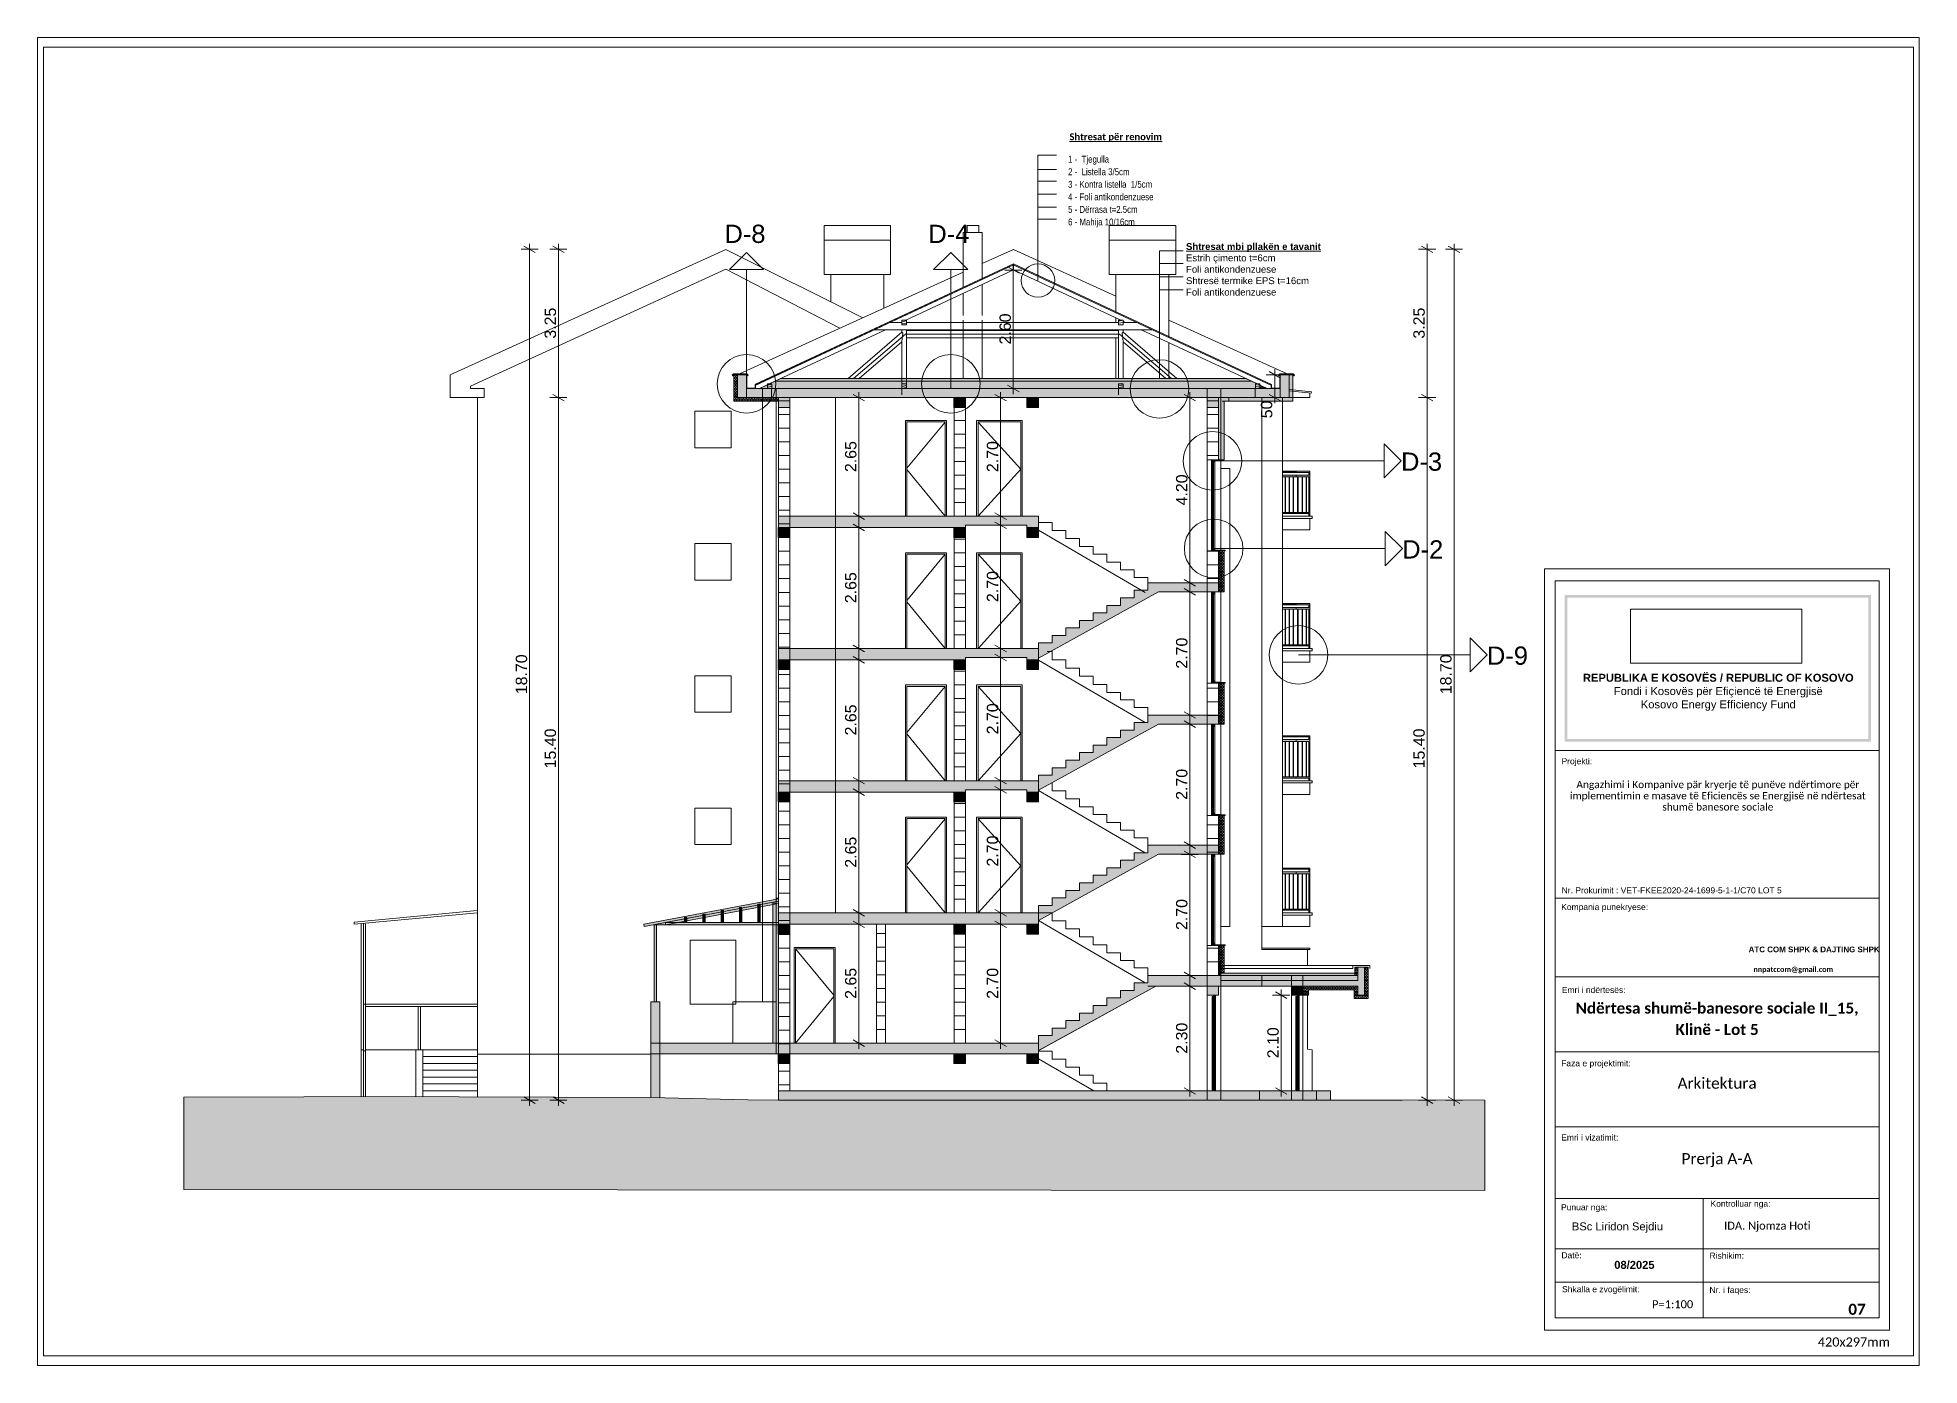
# Paper-space layout 'a3' of a CAD drawing. Header units: feet, sheet in inches. Extents: x 0 to 16.5, y 0 to 11.6.
# The model-space entities are those that its viewports show. They can reach past a viewport. Long polylines and large blocks are cut down to what shows.
import ezdxf

# ---------------------------------------------------------------- set-up
doc = ezdxf.new("R2010")
doc.units = ezdxf.units.FT
doc.header["$MEASUREMENT"] = 0
doc.header["$XCLIPFRAME"] = 0
for name, pattern in [('AStair_dashed', [1800, 800, -1000]), ('Dashed', [282.222223, 141.111112, -141.111112]), ('Dot & Dashed', [335.138881, 176.388884, -88.194442, 0, -70.555556])]:
    doc.linetypes.add(name, pattern=pattern)
for name, color, linetype, lineweight in [('0_muret e jashtme_Pen_No__1', 7, 'Continuous', 0), ('0_Pen_No__1', 7, 'Continuous', 0), ('2D Drafting - General_Pen_No__1', 7, 'Continuous', 0), ('Annotation - Text_Pen_No__1', 7, 'Continuous', 0), ('Annotation - Text_Pen_No__20', 1, 'Continuous', 0), ('Dimensioning - General_Pen_No__1', 7, 'Continuous', 0), ('Dimensioning - General_Pen_No__41', 7, 'Continuous', 0), ('Exterior walls_Pen_No__1', 7, 'Continuous', 0), ('Exterior walls_Pen_No__6', 5, 'Continuous', 0), ('Lines_Pen_No__1', 7, 'Continuous', 0), ('Lines_Pen_No__20', 1, 'Continuous', 0), ('Shell - Roof_Pen_No__1', 7, 'Continuous', 0), ('Shell - Roof_Pen_No__20', 1, 'Continuous', 0), ('Shell - Roof_Pen_No__21', 7, 'Continuous', 0), ('Structural - Bearing_Pen_No__1', 7, 'Continuous', 0), ('Structural - Bearing_Pen_No__120', 7, 'Continuous', 0)]:
    doc.layers.add(name, color=color, linetype=linetype, lineweight=lineweight)
for name, color, linetype, lineweight, true_color in [('0_muret e jashtme_Pen_No__14', 7, 'Continuous', 0, 0xbd8b17), ('0_muret e jashtme_Pen_No__62', 7, 'Continuous', 0, 0xaaaaaa), ('0_muret e jashtme_Pen_No__82', 7, 'Continuous', 0, 0xaaaaaa), ('Annotation - Text_Pen_No__61', 7, 'Continuous', 0, 0x6a6a6a), ('Exterior walls_Pen_No__61', 7, 'Continuous', 0, 0x6a6a6a), ('Shell - Roof_Pen_No__61', 7, 'Continuous', 0, 0x6a6a6a), ('Structural - Bearing_Pen_No__107', 7, 'Continuous', 0, 0xaaaaaa), ('Structural - Bearing_Pen_No__112', 7, 'Continuous', 0, 0xd5aaaa), ('Structural - Bearing_Pen_No__61', 7, 'Continuous', 0, 0x6a6a6a), ('Structural - Bearing_Pen_No__86', 7, 'Continuous', 0, 0x5555ff)]:
    doc.layers.add(name, color=color, linetype=linetype, lineweight=lineweight, true_color=true_color)
for name, color, linetype in [('Dimensioning - General', 7, 'Continuous'), ('Drawing & Figure', 7, 'Continuous'), ('Exterior walls', 7, 'Continuous'), ('Shell - Roof', 7, 'Continuous')]:
    doc.layers.add(name, color=color, linetype=linetype)
doc.styles.add('GENERATED_STYLE_1', font='arial.ttf')
doc.styles.add('GENERATED_STYLE_2', font='calibrib.ttf')
doc.styles.add('GENERATED_STYLE_3', font='calibri.ttf')
doc.styles.add('GENERATED_STYLE_4', font='arialbd.ttf')
doc.styles.add('GENERATED_STYLE_5', font='calibril.ttf')
doc.styles.add('GENERATED_STYLE_6', font='ARIALN.TTF')
doc.styles.add('GENERATED_STYLE_7', font='ARIALUNI.TTF')
doc.dimstyles.new('GENERATED_STYLE__1', dxfattribs={"dimtxt": 250, "dimasz": 190, "dimexe": 0.18, "dimexo": 3, "dimgap": 0.09, "dimtad": 1, "dimlfac": 0.001, "dimzin": 0, "dimdsep": 46, "dimtxsty": 'GENERATED_STYLE_1', "dimblk": 'ARROWHEAD_2', "dimblk1": 'ARROWHEAD_2', "dimblk2": 'ARROWHEAD_2', "dimcen": 0.09, "dimclrd": 7, "dimclre": 7, "dimclrt": 7, "dimadec": 0, "dimazin": 0, "dimtfac": 1, "dimtdec": 4, "dimtmove": 0, "dimatfit": 3, "dimfxl": 1, "dimtolj": 1, "dimtzin": 0, "dimarcsym": 0})
picture_1 = doc.add_image_def('image1.png', size_in_pixel=(354, 134))
pattern_1 = [(90, (2247653.822, -76424.967), (-34.6410162, 0), [20, -40]), (90, (2247636.502, -76394.967), (-34.6410162, 0), [20, -40]), (150, (2247653.822, -76404.967), (17.320508, 30), [20, -40]), (150, (2247619.18, -76404.967), (17.320508, 30), [20, -40]), (210, (2247653.822, -76424.967), (-17.320508, 30), [20, -40]), (210, (2247619.18, -76424.967), (-17.320508, 30), [20, -40])]
pattern_2 = [(0, (2839822.1, -59307.63), (0, 300), []), (90, (2839822.1, -59307.63), (-300, 0), [])]
pattern_3 = [(10, (2247653.822, -76424.967), (-7.8141678, 44.3163477), [])]

psp = doc.layouts.new('a3')

msp = doc.modelspace()

# ---------------------------------------------------------------- texts
at = {"layer": 'Annotation - Text_Pen_No__1', "color": 7}
for s, style, p in [('IDA. Njomza Hoti', 'GENERATED_STYLE_3', (2850906.016, -64883.18)), ('08/2025', 'GENERATED_STYLE_4', (2848496.927, -65743.305))]:
    msp.add_text(s, height=175, dxfattribs=dict(at, style=style)).set_placement(p)
at = {"layer": 'Annotation - Text_Pen_No__1', "color": 7, "linetype": 'Continuous', "lineweight": 0}
for s, insert, char_height, attachment_point, style in [('\\A1;{\\LShtresat për renovim}', (2837567.678, -40841.572), 150, 2, 'GENERATED_STYLE_2'), ('\\A1;\\P{\\fArial|b1|i0|c0|p34;\\LShtresat mbi pllakën e tavanit\\P}Estrih çimento t=6cm\\PFoli antikondenzuese\\PShtresë termike EPS t=16cm\\PFoli antikondenzuese\\P', (2839108.1, -43699.552), 150, 4, 'GENERATED_STYLE_1'), ('\\A1;REPUBLIKA E KOSOVËS / REPUBLIC OF KOSOVO\\P{\\fArial|b0|i0|c0|p34;Fondi i Kosovës për Efiçiencë të Energjisë\\PKosovo Energy Efficiency Fund\\P}', (2850778.013, -52693.432), 175, 2, 'GENERATED_STYLE_4'), ('\\A1;Arkitektura', (2850751.549, -61550.826), 242.5, 2, 'GENERATED_STYLE_3'), ('\\A1;Prerja A-A', (2850751.549, -63205.367), 242.5, 2, 'GENERATED_STYLE_3'), ('\\A1;P=1:100', (2849776.467, -66431.425), 175, 2, 'GENERATED_STYLE_3'), ('\\A1; 07', (2853776.416, -66508.088), 242.5, 2, 'GENERATED_STYLE_2')]:
    msp.add_mtext(s, dxfattribs=dict(at, insert=insert, char_height=char_height, attachment_point=attachment_point, style=style))
for s, insert, char_height, attachment_point, line_spacing_factor, style in [('\\A1;    \\P      \\P      1 -  Tjegulla \\P      2 -  Listella 3/5cm\\P      3 - Kontra listella  1/5cm\\P      4 - Foli antikondenzuese\\P      5 - Dërrasa t=2.5cm\\P      6 - {\\c2203138;Mahija 10/16cm} ', (2836236.137, -42905.673), 150, 7, 1.100611, 'GENERATED_STYLE_6'), ('\\A1;Ndërtesa shumë-banesore sociale II_15, \\PKlinë - Lot 5', (2850751.549, -59903.24), 242.5, 2, 1.16153, 'GENERATED_STYLE_2')]:
    msp.add_mtext(s, dxfattribs=dict(at, insert=insert, char_height=char_height, attachment_point=attachment_point, line_spacing_factor=line_spacing_factor, style=style))
at = {"layer": 'Annotation - Text_Pen_No__1', "color": 7, "linetype": 'Continuous', "lineweight": 5, "insert": (2850768.515, -55041.768), "char_height": 160, "width": 6797.99537, "attachment_point": 2, "line_spacing_factor": 0.919632, "style": 'GENERATED_STYLE_5'}
msp.add_mtext('\\A1;Angazhimi i Kompanive pär kryerje të punëve ndërtimore për implementimin e masave të Eficiencës se Energjisë në ndërtesat shumë banesore sociale', dxfattribs=at)
at = {"layer": 'Annotation - Text_Pen_No__1', "color": 7, "linetype": 'Continuous', "lineweight": 5, "attachment_point": 2}
for s, insert, char_height, style in [('\\A1;ATC COM SHPK & DAJTING SHPK ', (2852878.607, -58675.523), 125, 'GENERATED_STYLE_4'), ('\\A1;BSc Liridon Sejdiu', (2848566.508, -64724.821), 175, 'GENERATED_STYLE_1')]:
    msp.add_mtext(s, dxfattribs=dict(at, insert=insert, char_height=char_height, style=style))
at = {"layer": 'Annotation - Text_Pen_No__20', "color": 1, "linetype": 'Continuous', "lineweight": 0, "char_height": 400, "attachment_point": 2, "style": 'GENERATED_STYLE_7'}
for s, insert in [('\\A1;D-8', (2829437.903, -42845.217)), ('\\A1;D-4', (2833909.225, -42847.15)), ('\\A1;D-3', (2844272.605, -47840.633)), ('\\A1;D-2', (2844297.605, -49765.633)), ('\\A1;D-9', (2846155.668, -52095.499))]:
    msp.add_mtext(s, dxfattribs=dict(at, insert=insert))
at = {"layer": 'Annotation - Text_Pen_No__61', "color": 251, "linetype": 'Continuous', "lineweight": 0, "true_color": 0x6a6a6a, "insert": (2853751.092, -67247.013), "char_height": 200, "attachment_point": 2, "style": 'GENERATED_STYLE_3'}
msp.add_mtext('\\A1;420x297mm', dxfattribs=at)
at = {"layer": 'Dimensioning - General_Pen_No__41', "color": 7, "linetype": 'Continuous', "lineweight": 0, "char_height": 133.375, "attachment_point": 7, "style": 'GENERATED_STYLE_1'}
for s, insert in [('\\A1;Projekti:', (2847339.908, -54717.746)), ('\\A1;Kompania punekryese:', (2847333.07, -57914.223)), ('\\A1;Emri i ndërtesës:', (2847347.565, -59695.295)), ('\\A1;Faza e projektimit:', (2847333.368, -61342.271)), ('\\A1;Emri i vizatimit:', (2847333.833, -62930.548)), ('\\A1;Punuar nga:', (2847329.673, -64499.11)), ('\\A1;Kontrolluar nga:', (2850607.31, -64420.397)), ('\\A1;Datë:', (2847337.678, -65513.896)), ('\\A1;Rishikim:', (2850585.516, -65522.118)), ('\\A1;Shkalla e zvogëlimit:', (2847352.512, -66296.499)), ('\\A1;Nr. i faqes:', (2850584.332, -66312.095))]:
    msp.add_mtext(s, dxfattribs=dict(at, insert=insert))
at = {"layer": 'Dimensioning - General_Pen_No__41', "color": 7, "linetype": 'Continuous', "lineweight": 5, "insert": (2847343.655, -57511.339), "char_height": 133.375, "attachment_point": 7, "style": 'GENERATED_STYLE_1'}
msp.add_mtext('\\A1;Nr. Prokurimit : VET-FKEE2020-24-1699-5-1-1/C70 LOT 5', dxfattribs=at)
at = {"layer": 'Dimensioning - General_Pen_No__41', "color": 7, "linetype": 'Continuous', "lineweight": 5, "insert": (2851548.656, -59262.732), "char_height": 115, "attachment_point": 7, "line_spacing_factor": 0.922253, "style": 'GENERATED_STYLE_1'}
msp.add_mtext('\\A1;\\pt737.29,1517,2350.4,3281.9;{\\fCalibri|b1|i0|c0|p34;nnpatccom@gmail.com}', dxfattribs=at)

# ---------------------------------------------------------------- blocks, each defined once
blk = doc.blocks.new('Wall_1', base_point=(2840972, -46367))
at = {"layer": 'Exterior walls_Pen_No__6', "linetype": 'Continuous', "lineweight": 0, "true_color": 0x97acff}
blk.add_hatch(color=161, dxfattribs=at).paths.add_polyline_path([(2840972, -46367), (2840972, -46438), (2840982, -46428), (2840982, -46367)])
at = {"layer": 'Exterior walls_Pen_No__6', "color": 5, "linetype": 'Continuous', "lineweight": 0, "flags": 128}
for points in [[(2840972, -46367), (2840972, -46438)], [(2840982, -46367), (2840972, -46367)], [(2840982, -46428), (2840982, -46367)]]:
    blk.add_lwpolyline(points, dxfattribs=at)
blk = doc.blocks.new('Wall_2', base_point=(2840972, -46438))
at = {"layer": 'Exterior walls_Pen_No__6', "linetype": 'Continuous', "lineweight": 0, "true_color": 0x97acff}
blk.add_hatch(color=161, dxfattribs=at).paths.add_polyline_path([(2840972, -46438), (2841172, -46438), (2841162, -46428), (2840982, -46428)])
at = {"layer": 'Exterior walls_Pen_No__6', "color": 5, "linetype": 'Continuous', "lineweight": 0, "flags": 128}
for points in [[(2840972, -46438), (2841172, -46438)], [(2841162, -46428), (2840982, -46428)]]:
    blk.add_lwpolyline(points, dxfattribs=at)
blk = doc.blocks.new('Wall_3', base_point=(2841172, -46438))
at = {"layer": 'Exterior walls_Pen_No__6', "linetype": 'Continuous', "lineweight": 0, "true_color": 0x97acff}
blk.add_hatch(color=161, dxfattribs=at).paths.add_polyline_path([(2841172, -46438), (2841172, -46138), (2841162, -46148), (2841162, -46428)])
at = {"layer": 'Exterior walls_Pen_No__6', "color": 5, "linetype": 'Continuous', "lineweight": 0, "flags": 128}
for points in [[(2841162, -46148), (2841162, -46428)], [(2841172, -46438), (2841172, -46138)]]:
    blk.add_lwpolyline(points, dxfattribs=at)
blk = doc.blocks.new('Wall_4', base_point=(2841172, -46138))
at = {"layer": 'Exterior walls_Pen_No__61', "linetype": 'Continuous', "lineweight": 0, "true_color": 0x6a6a6a}
blk.add_hatch(color=251, dxfattribs=at).paths.add_polyline_path([(2841172, -46138), (2841452, -46138), (2841460, -46118), (2841164, -46118)])
at = {"layer": 'Exterior walls_Pen_No__1', "color": 7, "linetype": 'Continuous', "lineweight": 0, "flags": 128}
for points in [[(2841460, -46118), (2841164, -46118)], [(2841172, -46138), (2841452, -46138)]]:
    blk.add_lwpolyline(points, dxfattribs=at)
blk = doc.blocks.new('Wall_5', base_point=(2841452, -46138))
at = {"layer": 'Exterior walls_Pen_No__61', "linetype": 'Continuous', "lineweight": 0, "true_color": 0x6a6a6a}
blk.add_hatch(color=251, dxfattribs=at).paths.add_polyline_path([(2841452, -46138), (2841472, -46158), (2841486, -46144), (2841460, -46118)])
at = {"layer": 'Exterior walls_Pen_No__1', "color": 7, "linetype": 'Continuous', "lineweight": 0, "flags": 128}
for points in [[(2841452, -46138), (2841472, -46158)], [(2841486, -46144), (2841460, -46118)], [(2841472, -46158), (2841486, -46144)]]:
    blk.add_lwpolyline(points, dxfattribs=at)
blk = doc.blocks.new('Wall_6', base_point=(2841172, -46138))
at = {"layer": 'Exterior walls_Pen_No__61', "linetype": 'Continuous', "lineweight": 0, "true_color": 0x6a6a6a}
blk.add_hatch(color=251, dxfattribs=at).paths.add_polyline_path([(2841164, -46118), (2841137, -46144), (2841152, -46158), (2841172, -46138)])
at = {"layer": 'Exterior walls_Pen_No__1', "color": 7, "linetype": 'Continuous', "lineweight": 0, "flags": 128}
for points in [[(2841164, -46118), (2841137, -46144)], [(2841137, -46144), (2841152, -46158)], [(2841152, -46158), (2841162, -46148)]]:
    blk.add_lwpolyline(points, dxfattribs=at)
blk = doc.blocks.new('Wall_7', base_point=(2829672, -46367))
at = {"layer": 'Exterior walls_Pen_No__6', "linetype": 'Continuous', "lineweight": 0, "true_color": 0x97acff}
blk.add_hatch(color=161, dxfattribs=at).paths.add_polyline_path([(2829662, -46367), (2829662, -46428), (2829672, -46438), (2829672, -46367)])
at = {"layer": 'Exterior walls_Pen_No__6', "color": 5, "linetype": 'Continuous', "lineweight": 0, "flags": 128}
for points in [[(2829662, -46367), (2829662, -46428)], [(2829672, -46367), (2829662, -46367)], [(2829672, -46438), (2829672, -46367)]]:
    blk.add_lwpolyline(points, dxfattribs=at)
blk = doc.blocks.new('Wall_8', base_point=(2829672, -46438))
at = {"layer": 'Exterior walls_Pen_No__6', "linetype": 'Continuous', "lineweight": 0, "true_color": 0x97acff}
blk.add_hatch(color=161, dxfattribs=at).paths.add_polyline_path([(2829662, -46428), (2829482, -46428), (2829472, -46438), (2829672, -46438)])
at = {"layer": 'Exterior walls_Pen_No__6', "color": 5, "linetype": 'Continuous', "lineweight": 0, "flags": 128}
for points in [[(2829472, -46438), (2829672, -46438)], [(2829662, -46428), (2829482, -46428)]]:
    blk.add_lwpolyline(points, dxfattribs=at)
blk = doc.blocks.new('Wall_9', base_point=(2829472, -46438))
at = {"layer": 'Exterior walls_Pen_No__6', "linetype": 'Continuous', "lineweight": 0, "true_color": 0x97acff}
blk.add_hatch(color=161, dxfattribs=at).paths.add_polyline_path([(2829482, -46428), (2829482, -46148), (2829472, -46138), (2829472, -46438)])
at = {"layer": 'Exterior walls_Pen_No__6', "color": 5, "linetype": 'Continuous', "lineweight": 0, "flags": 128}
for points in [[(2829472, -46138), (2829472, -46438)], [(2829482, -46428), (2829482, -46148)]]:
    blk.add_lwpolyline(points, dxfattribs=at)
blk = doc.blocks.new('Wall_10', base_point=(2829472, -46138))
at = {"layer": 'Exterior walls_Pen_No__61', "linetype": 'Continuous', "lineweight": 0, "true_color": 0x6a6a6a}
blk.add_hatch(color=251, dxfattribs=at).paths.add_polyline_path([(2829480, -46118), (2829184, -46118), (2829192, -46138), (2829472, -46138)])
at = {"layer": 'Exterior walls_Pen_No__1', "color": 7, "linetype": 'Continuous', "lineweight": 0, "flags": 128}
for points in [[(2829480, -46118), (2829184, -46118)], [(2829192, -46138), (2829472, -46138)]]:
    blk.add_lwpolyline(points, dxfattribs=at)
blk = doc.blocks.new('Wall_11', base_point=(2829192, -46138))
at = {"layer": 'Exterior walls_Pen_No__61', "linetype": 'Continuous', "lineweight": 0, "true_color": 0x6a6a6a}
blk.add_hatch(color=251, dxfattribs=at).paths.add_polyline_path([(2829184, -46118), (2829158, -46144), (2829172, -46158), (2829192, -46138)])
at = {"layer": 'Exterior walls_Pen_No__1', "color": 7, "linetype": 'Continuous', "lineweight": 0, "flags": 128}
for points in [[(2829184, -46118), (2829158, -46144)], [(2829158, -46144), (2829172, -46158)], [(2829172, -46158), (2829192, -46138)]]:
    blk.add_lwpolyline(points, dxfattribs=at)
blk = doc.blocks.new('Wall_12', base_point=(2829472, -46138))
at = {"layer": 'Exterior walls_Pen_No__61', "linetype": 'Continuous', "lineweight": 0, "true_color": 0x6a6a6a}
blk.add_hatch(color=251, dxfattribs=at).paths.add_polyline_path([(2829472, -46138), (2829493, -46158), (2829507, -46144), (2829480, -46118)])
at = {"layer": 'Exterior walls_Pen_No__1', "color": 7, "linetype": 'Continuous', "lineweight": 0, "flags": 128}
for points in [[(2829507, -46144), (2829480, -46118)], [(2829482, -46148), (2829493, -46158)], [(2829493, -46158), (2829507, -46144)]]:
    blk.add_lwpolyline(points, dxfattribs=at)
blk = doc.blocks.new('*D13', base_point=(2247654, -76425))
at = {"layer": 'Dimensioning - General_Pen_No__1', "color": 7, "linetype": 'Continuous', "lineweight": 0, "transparency": 16777216}
for p, q in [((2839380, -59543), (2839005, -59543)), ((2839317, -59615), (2839067, -59470)), ((2839192, -59543), (2839192, -59420)), ((2839192, -61843), (2839192, -59543)), ((2839380, -61843), (2839005, -61843)), ((2839067, -61770), (2839317, -61915)), ((2839192, -61965), (2839192, -61843))]:
    blk.add_line(p, q, dxfattribs=at)
at = {"layer": 'Dimensioning - General_Pen_No__1', "color": 7, "lineweight": 0, "transparency": 16777216, "insert": (2839142, -61025), "char_height": 250, "attachment_point": 7, "rotation": 90, "style": 'GENERATED_STYLE_1'}
blk.add_mtext('\\A1;2.30', dxfattribs=at)
blk = doc.blocks.new('ARROWHEAD_2')
at = {"color": 0, "linetype": 'Continuous', "lineweight": 0}
for p, q in [((0, 0), (-1, 0)), ((-0.38, -0.66), (0.38, 0.66))]:
    blk.add_line(p, q, dxfattribs=at)
blk = doc.blocks.new('*D15', base_point=(2247654, -76425))
at = {"layer": 'Dimensioning - General_Pen_No__1', "color": 7, "linetype": 'Continuous', "lineweight": 0, "transparency": 16777216}
for p, q in [((2839380, -56653), (2839005, -56653)), ((2839317, -56725), (2839067, -56581)), ((2839192, -56653), (2839192, -56531)), ((2839192, -59308), (2839192, -56653)), ((2839380, -59308), (2839005, -59308)), ((2839067, -59235), (2839317, -59380)), ((2839192, -59430), (2839192, -59308))]:
    blk.add_line(p, q, dxfattribs=at)
at = {"layer": 'Dimensioning - General_Pen_No__1', "color": 7, "lineweight": 0, "transparency": 16777216, "insert": (2839142, -58313), "char_height": 250, "attachment_point": 7, "rotation": 90, "style": 'GENERATED_STYLE_1'}
blk.add_mtext('\\A1;2.70', dxfattribs=at)
blk = doc.blocks.new('*D16', base_point=(2247654, -76425))
at = {"layer": 'Dimensioning - General_Pen_No__1', "color": 7, "linetype": 'Continuous', "lineweight": 0, "transparency": 16777216}
for p, q in [((2839380, -53798), (2839005, -53798)), ((2839317, -53870), (2839067, -53726)), ((2839192, -53798), (2839192, -53676)), ((2839192, -56453), (2839192, -53798)), ((2839380, -56453), (2839005, -56453)), ((2839067, -56381), (2839317, -56525)), ((2839192, -56575), (2839192, -56453))]:
    blk.add_line(p, q, dxfattribs=at)
at = {"layer": 'Dimensioning - General_Pen_No__1', "color": 7, "lineweight": 0, "transparency": 16777216, "insert": (2839142, -55458), "char_height": 250, "attachment_point": 7, "rotation": 90, "style": 'GENERATED_STYLE_1'}
blk.add_mtext('\\A1;2.70', dxfattribs=at)
blk = doc.blocks.new('*D17', base_point=(2247654, -76425))
at = {"layer": 'Dimensioning - General_Pen_No__1', "color": 7, "linetype": 'Continuous', "lineweight": 0, "transparency": 16777216}
for p, q in [((2839380, -50898), (2839005, -50898)), ((2839317, -50970), (2839067, -50826)), ((2839192, -50898), (2839192, -50776)), ((2839192, -53598), (2839192, -50898)), ((2839380, -53598), (2839005, -53598)), ((2839067, -53526), (2839317, -53670)), ((2839192, -53721), (2839192, -53598))]:
    blk.add_line(p, q, dxfattribs=at)
at = {"layer": 'Dimensioning - General_Pen_No__1', "color": 7, "lineweight": 0, "transparency": 16777216, "insert": (2839142, -52581), "char_height": 250, "attachment_point": 7, "rotation": 90, "style": 'GENERATED_STYLE_1'}
blk.add_mtext('\\A1;2.70', dxfattribs=at)
blk = doc.blocks.new('*D18', base_point=(2247654, -76425))
at = {"layer": 'Dimensioning - General_Pen_No__1', "color": 7, "linetype": 'Continuous', "lineweight": 0, "transparency": 16777216}
for p, q in [((2839317, -46710), (2839067, -46566)), ((2839192, -46638), (2839192, -46516)), ((2839380, -46638), (2839005, -46638)), ((2839192, -50698), (2839192, -46638)), ((2839380, -50698), (2839005, -50698)), ((2839067, -50626), (2839317, -50770)), ((2839192, -50821), (2839192, -50698))]:
    blk.add_line(p, q, dxfattribs=at)
at = {"layer": 'Dimensioning - General_Pen_No__1', "color": 7, "lineweight": 0, "transparency": 16777216, "insert": (2839142, -49001), "char_height": 250, "attachment_point": 7, "rotation": 90, "style": 'GENERATED_STYLE_1'}
blk.add_mtext('\\A1;4.20', dxfattribs=at)
blk = doc.blocks.new('*D19', base_point=(2247654, -76425))
at = {"layer": 'Dimensioning - General_Pen_No__1', "color": 7, "linetype": 'Continuous', "lineweight": 0, "transparency": 16777216}
for p, q in [((2835232, -49438), (2834857, -49438)), ((2835169, -49510), (2834919, -49366)), ((2835044, -49438), (2835044, -49316)), ((2835044, -52138), (2835044, -49438)), ((2835232, -52138), (2834857, -52138)), ((2834919, -52066), (2835169, -52210)), ((2835044, -52260), (2835044, -52138))]:
    blk.add_line(p, q, dxfattribs=at)
at = {"layer": 'Dimensioning - General_Pen_No__1', "color": 7, "lineweight": 0, "transparency": 16777216, "insert": (2834994, -51121), "char_height": 250, "attachment_point": 7, "rotation": 90, "style": 'GENERATED_STYLE_1'}
blk.add_mtext('\\A1;2.70', dxfattribs=at)
blk = doc.blocks.new('*D20', base_point=(2247654, -76425))
at = {"layer": 'Dimensioning - General_Pen_No__1', "color": 7, "linetype": 'Continuous', "lineweight": 0, "transparency": 16777216}
for p, q in [((2835169, -46710), (2834919, -46566)), ((2835044, -46638), (2835044, -46516)), ((2835232, -46638), (2834857, -46638)), ((2835044, -49238), (2835044, -46638)), ((2835232, -49238), (2834857, -49238)), ((2834919, -49166), (2835169, -49310)), ((2835044, -49360), (2835044, -49238))]:
    blk.add_line(p, q, dxfattribs=at)
at = {"layer": 'Dimensioning - General_Pen_No__1', "color": 7, "lineweight": 0, "transparency": 16777216, "insert": (2834994, -48271), "char_height": 250, "attachment_point": 7, "rotation": 90, "style": 'GENERATED_STYLE_1'}
blk.add_mtext('\\A1;2.70', dxfattribs=at)
blk = doc.blocks.new('*D21', base_point=(2247654, -76425))
at = {"layer": 'Dimensioning - General_Pen_No__1', "color": 7, "linetype": 'Continuous', "lineweight": 0, "transparency": 16777216}
for p, q in [((2835169, -46710), (2834919, -46566)), ((2835044, -46638), (2835044, -46516)), ((2835232, -46638), (2834857, -46638)), ((2835044, -49238), (2835044, -46638)), ((2835232, -49238), (2834857, -49238)), ((2834919, -49166), (2835169, -49310)), ((2835044, -49360), (2835044, -49238))]:
    blk.add_line(p, q, dxfattribs=at)
at = {"layer": 'Dimensioning - General_Pen_No__1', "color": 7, "lineweight": 0, "transparency": 16777216, "insert": (2834994, -48271), "char_height": 250, "attachment_point": 7, "rotation": 90, "style": 'GENERATED_STYLE_1'}
blk.add_mtext('\\A1;2.70', dxfattribs=at)
blk = doc.blocks.new('*D22', base_point=(2247654, -76425))
at = {"layer": 'Dimensioning - General_Pen_No__1', "color": 7, "linetype": 'Continuous', "lineweight": 0, "transparency": 16777216}
for p, q in [((2835169, -46710), (2834919, -46566)), ((2835044, -46638), (2835044, -46516)), ((2835232, -46638), (2834857, -46638)), ((2835044, -49238), (2835044, -46638)), ((2835232, -49238), (2834857, -49238)), ((2834919, -49166), (2835169, -49310)), ((2835044, -49360), (2835044, -49238))]:
    blk.add_line(p, q, dxfattribs=at)
at = {"layer": 'Dimensioning - General_Pen_No__1', "color": 7, "lineweight": 0, "transparency": 16777216, "insert": (2834994, -48271), "char_height": 250, "attachment_point": 7, "rotation": 90, "style": 'GENERATED_STYLE_1'}
blk.add_mtext('\\A1;2.70', dxfattribs=at)
blk = doc.blocks.new('*D23', base_point=(2247654, -76425))
at = {"layer": 'Dimensioning - General_Pen_No__1', "color": 7, "linetype": 'Continuous', "lineweight": 0, "transparency": 16777216}
for p, q in [((2835169, -46710), (2834919, -46566)), ((2835044, -46638), (2835044, -46516)), ((2835232, -46638), (2834857, -46638)), ((2835044, -49238), (2835044, -46638)), ((2835232, -49238), (2834857, -49238)), ((2834919, -49166), (2835169, -49310)), ((2835044, -49360), (2835044, -49238))]:
    blk.add_line(p, q, dxfattribs=at)
at = {"layer": 'Dimensioning - General_Pen_No__1', "color": 7, "lineweight": 0, "transparency": 16777216, "insert": (2834994, -48271), "char_height": 250, "attachment_point": 7, "rotation": 90, "style": 'GENERATED_STYLE_1'}
blk.add_mtext('\\A1;2.70', dxfattribs=at)
blk = doc.blocks.new('*D24', base_point=(2247654, -76425))
at = {"layer": 'Dimensioning - General_Pen_No__1', "color": 7, "linetype": 'Continuous', "lineweight": 0, "transparency": 16777216}
for p, q in [((2835232, -52338), (2834857, -52338)), ((2835169, -52410), (2834919, -52266)), ((2835044, -52338), (2835044, -52216)), ((2835044, -55038), (2835044, -52338)), ((2835232, -55038), (2834857, -55038)), ((2834919, -54966), (2835169, -55110)), ((2835044, -55160), (2835044, -55038))]:
    blk.add_line(p, q, dxfattribs=at)
at = {"layer": 'Dimensioning - General_Pen_No__1', "color": 7, "lineweight": 0, "transparency": 16777216, "insert": (2834994, -54021), "char_height": 250, "attachment_point": 7, "rotation": 90, "style": 'GENERATED_STYLE_1'}
blk.add_mtext('\\A1;2.70', dxfattribs=at)
blk = doc.blocks.new('*D25', base_point=(2247654, -76425))
at = {"layer": 'Dimensioning - General_Pen_No__1', "color": 7, "linetype": 'Continuous', "lineweight": 0, "transparency": 16777216}
for p, q in [((2835232, -55238), (2834857, -55238)), ((2835169, -55310), (2834919, -55166)), ((2835044, -55238), (2835044, -55116)), ((2835044, -57938), (2835044, -55238)), ((2835232, -57938), (2834857, -57938)), ((2834919, -57866), (2835169, -58010)), ((2835044, -58060), (2835044, -57938))]:
    blk.add_line(p, q, dxfattribs=at)
at = {"layer": 'Dimensioning - General_Pen_No__1', "color": 7, "lineweight": 0, "transparency": 16777216, "insert": (2834994, -56921), "char_height": 250, "attachment_point": 7, "rotation": 90, "style": 'GENERATED_STYLE_1'}
blk.add_mtext('\\A1;2.70', dxfattribs=at)
blk = doc.blocks.new('*D26', base_point=(2247654, -76425))
at = {"layer": 'Dimensioning - General_Pen_No__1', "color": 7, "linetype": 'Continuous', "lineweight": 0, "transparency": 16777216}
for p, q in [((2835169, -58260), (2834919, -58116)), ((2835044, -58188), (2835044, -58066)), ((2835232, -58188), (2834857, -58188)), ((2835044, -60793), (2835044, -58188)), ((2835232, -60793), (2834857, -60793)), ((2834919, -60720), (2835169, -60865)), ((2835044, -60915), (2835044, -60793))]:
    blk.add_line(p, q, dxfattribs=at)
at = {"layer": 'Dimensioning - General_Pen_No__1', "color": 7, "lineweight": 0, "transparency": 16777216, "insert": (2834994, -59823), "char_height": 250, "attachment_point": 7, "rotation": 90, "style": 'GENERATED_STYLE_1'}
blk.add_mtext('\\A1;2.70', dxfattribs=at)
blk = doc.blocks.new('*D27', base_point=(2247654, -76425))
at = {"layer": 'Dimensioning - General_Pen_No__1', "color": 7, "linetype": 'Continuous', "lineweight": 0, "transparency": 16777216}
for p, q in [((2832060, -58260), (2831810, -58116)), ((2831935, -58188), (2831935, -58066)), ((2832122, -58188), (2831747, -58188)), ((2831935, -60793), (2831935, -58188)), ((2832122, -60793), (2831747, -60793)), ((2831810, -60720), (2832060, -60865)), ((2831935, -60915), (2831935, -60793))]:
    blk.add_line(p, q, dxfattribs=at)
at = {"layer": 'Dimensioning - General_Pen_No__1', "color": 7, "lineweight": 0, "transparency": 16777216, "insert": (2831885, -59823), "char_height": 250, "attachment_point": 7, "rotation": 90, "style": 'GENERATED_STYLE_1'}
blk.add_mtext('\\A1;2.65', dxfattribs=at)
blk = doc.blocks.new('*D28', base_point=(2247654, -76425))
at = {"layer": 'Dimensioning - General_Pen_No__1', "color": 7, "linetype": 'Continuous', "lineweight": 0, "transparency": 16777216}
for p, q in [((2832060, -55360), (2831810, -55216)), ((2831935, -55288), (2831935, -55166)), ((2832122, -55288), (2831747, -55288)), ((2831935, -57938), (2831935, -55288)), ((2832122, -57938), (2831747, -57938)), ((2831810, -57866), (2832060, -58010)), ((2831935, -58060), (2831935, -57938))]:
    blk.add_line(p, q, dxfattribs=at)
at = {"layer": 'Dimensioning - General_Pen_No__1', "color": 7, "lineweight": 0, "transparency": 16777216, "insert": (2831885, -56946), "char_height": 250, "attachment_point": 7, "rotation": 90, "style": 'GENERATED_STYLE_1'}
blk.add_mtext('\\A1;2.65', dxfattribs=at)
blk = doc.blocks.new('*D29', base_point=(2247654, -76425))
at = {"layer": 'Dimensioning - General_Pen_No__1', "color": 7, "linetype": 'Continuous', "lineweight": 0, "transparency": 16777216}
for p, q in [((2832122, -52388), (2831747, -52388)), ((2832060, -52460), (2831810, -52316)), ((2831935, -52388), (2831935, -52266)), ((2831935, -55038), (2831935, -52388)), ((2832122, -55038), (2831747, -55038)), ((2831810, -54966), (2832060, -55110)), ((2831935, -55160), (2831935, -55038))]:
    blk.add_line(p, q, dxfattribs=at)
at = {"layer": 'Dimensioning - General_Pen_No__1', "color": 7, "lineweight": 0, "transparency": 16777216, "insert": (2831885, -54046), "char_height": 250, "attachment_point": 7, "rotation": 90, "style": 'GENERATED_STYLE_1'}
blk.add_mtext('\\A1;2.65', dxfattribs=at)
blk = doc.blocks.new('*D30', base_point=(2247654, -76425))
at = {"layer": 'Dimensioning - General_Pen_No__1', "color": 7, "linetype": 'Continuous', "lineweight": 0, "transparency": 16777216}
for p, q in [((2832122, -49488), (2831747, -49488)), ((2832060, -49560), (2831810, -49416)), ((2831935, -49488), (2831935, -49366)), ((2831935, -52138), (2831935, -49488)), ((2832122, -52138), (2831747, -52138)), ((2831810, -52066), (2832060, -52210)), ((2831935, -52260), (2831935, -52138))]:
    blk.add_line(p, q, dxfattribs=at)
at = {"layer": 'Dimensioning - General_Pen_No__1', "color": 7, "lineweight": 0, "transparency": 16777216, "insert": (2831885, -51146), "char_height": 250, "attachment_point": 7, "rotation": 90, "style": 'GENERATED_STYLE_1'}
blk.add_mtext('\\A1;2.65', dxfattribs=at)
blk = doc.blocks.new('*D31', base_point=(2247654, -76425))
at = {"layer": 'Dimensioning - General_Pen_No__1', "color": 7, "linetype": 'Continuous', "lineweight": 0, "transparency": 16777216}
for p, q in [((2832060, -46710), (2831810, -46566)), ((2831935, -46638), (2831935, -46516)), ((2832122, -46638), (2831747, -46638)), ((2831935, -49238), (2831935, -46638)), ((2832122, -49238), (2831747, -49238)), ((2831810, -49166), (2832060, -49310)), ((2831935, -49360), (2831935, -49238))]:
    blk.add_line(p, q, dxfattribs=at)
at = {"layer": 'Dimensioning - General_Pen_No__1', "color": 7, "lineweight": 0, "transparency": 16777216, "insert": (2831885, -48271), "char_height": 250, "attachment_point": 7, "rotation": 90, "style": 'GENERATED_STYLE_1'}
blk.add_mtext('\\A1;2.65', dxfattribs=at)
blk = doc.blocks.new('*D32', base_point=(2247654, -76425))
at = {"layer": 'Dimensioning - General_Pen_No__1', "color": 7, "linetype": 'Continuous', "lineweight": 0, "transparency": 16777216}
for p, q in [((2841382, -59743), (2841007, -59743)), ((2841319, -59815), (2841069, -59670)), ((2841194, -59743), (2841194, -59620)), ((2841194, -61843), (2841194, -59743)), ((2841382, -61843), (2841007, -61843)), ((2841069, -61770), (2841319, -61915)), ((2841194, -61965), (2841194, -61843))]:
    blk.add_line(p, q, dxfattribs=at)
at = {"layer": 'Dimensioning - General_Pen_No__1', "color": 7, "lineweight": 0, "transparency": 16777216, "insert": (2841144, -61125), "char_height": 250, "attachment_point": 7, "rotation": 90, "style": 'GENERATED_STYLE_1'}
blk.add_mtext('\\A1;2.10', dxfattribs=at)
blk = doc.blocks.new('*D33', base_point=(2247654, -76425))
at = {"layer": 'Dimensioning - General_Pen_No__1', "color": 7, "linetype": 'Continuous', "lineweight": 0, "transparency": 16777216}
for p, q in [((2844270, -46566), (2844520, -46710)), ((2844583, -46638), (2844208, -46638)), ((2844395, -62044), (2844395, -46638)), ((2844583, -62044), (2844208, -62044)), ((2844270, -61972), (2844520, -62116)), ((2844395, -62166), (2844395, -62044))]:
    blk.add_line(p, q, dxfattribs=at)
at = {"layer": 'Dimensioning - General_Pen_No__1', "color": 7, "lineweight": 0, "transparency": 16777216, "insert": (2844345, -54768), "char_height": 250, "attachment_point": 7, "rotation": 90, "style": 'GENERATED_STYLE_1'}
blk.add_mtext('\\A1;15.40', dxfattribs=at)
blk = doc.blocks.new('*D34', base_point=(2247654, -76425))
at = {"layer": 'Dimensioning - General_Pen_No__1', "color": 7, "linetype": 'Continuous', "lineweight": 0, "transparency": 16777216}
for p, q in [((2844520, -43458), (2844270, -43313)), ((2844395, -43385), (2844395, -43263)), ((2844583, -43385), (2844208, -43385)), ((2844395, -46638), (2844395, -43385)), ((2844270, -46566), (2844520, -46710)), ((2844583, -46638), (2844208, -46638))]:
    blk.add_line(p, q, dxfattribs=at)
at = {"layer": 'Dimensioning - General_Pen_No__1', "color": 7, "lineweight": 0, "transparency": 16777216, "insert": (2844345, -45344), "char_height": 250, "attachment_point": 7, "rotation": 90, "style": 'GENERATED_STYLE_1'}
blk.add_mtext('\\A1;3.25', dxfattribs=at)
blk = doc.blocks.new('*D35', base_point=(2247654, -76425))
at = {"layer": 'Dimensioning - General_Pen_No__1', "color": 7, "linetype": 'Continuous', "lineweight": 0, "transparency": 16777216}
for p, q in [((2845109, -43458), (2844859, -43313)), ((2844984, -43385), (2844984, -43263)), ((2845171, -43385), (2844796, -43385)), ((2844984, -62044), (2844984, -43385)), ((2845171, -62044), (2844796, -62044)), ((2844859, -61972), (2845109, -62116)), ((2844984, -62166), (2844984, -62044))]:
    blk.add_line(p, q, dxfattribs=at)
at = {"layer": 'Dimensioning - General_Pen_No__1', "color": 7, "lineweight": 0, "transparency": 16777216, "insert": (2844934, -53142), "char_height": 250, "attachment_point": 7, "rotation": 90, "style": 'GENERATED_STYLE_1'}
blk.add_mtext('\\A1;18.70', dxfattribs=at)
blk = doc.blocks.new('*D36', base_point=(2247654, -76425))
at = {"layer": 'Dimensioning - General_Pen_No__1', "color": 7, "linetype": 'Continuous', "lineweight": 0, "transparency": 16777216}
for p, q in [((2835322, -43839), (2835322, -43716)), ((2835510, -43839), (2835135, -43839)), ((2835447, -43911), (2835197, -43766)), ((2835322, -46438), (2835322, -43839)), ((2835510, -46438), (2835135, -46438)), ((2835197, -46366), (2835447, -46510)), ((2835322, -46560), (2835322, -46438))]:
    blk.add_line(p, q, dxfattribs=at)
at = {"layer": 'Dimensioning - General_Pen_No__1', "color": 7, "lineweight": 0, "transparency": 16777216, "insert": (2835272, -45471), "char_height": 250, "attachment_point": 7, "rotation": 90, "style": 'GENERATED_STYLE_1'}
blk.add_mtext('\\A1;2.60', dxfattribs=at)
blk = doc.blocks.new('*D37', base_point=(2247654, -76425))
at = {"layer": 'Dimensioning - General_Pen_No__1', "color": 7, "linetype": 'Continuous', "lineweight": 0, "transparency": 16777216}
for p, q in [((2825224, -46566), (2825474, -46710)), ((2825536, -46638), (2825161, -46638)), ((2825349, -62044), (2825349, -46638)), ((2825536, -62044), (2825161, -62044)), ((2825224, -61972), (2825474, -62116)), ((2825349, -62166), (2825349, -62044))]:
    blk.add_line(p, q, dxfattribs=at)
at = {"layer": 'Dimensioning - General_Pen_No__1', "color": 7, "lineweight": 0, "transparency": 16777216, "insert": (2825299, -54768), "char_height": 250, "attachment_point": 7, "rotation": 90, "style": 'GENERATED_STYLE_1'}
blk.add_mtext('\\A1;15.40', dxfattribs=at)
blk = doc.blocks.new('*D38', base_point=(2247654, -76425))
at = {"layer": 'Dimensioning - General_Pen_No__1', "color": 7, "linetype": 'Continuous', "lineweight": 0, "transparency": 16777216}
for p, q in [((2825474, -43458), (2825224, -43313)), ((2825349, -43385), (2825349, -43263)), ((2825536, -43385), (2825161, -43385)), ((2825349, -46638), (2825349, -43385)), ((2825224, -46566), (2825474, -46710)), ((2825536, -46638), (2825161, -46638))]:
    blk.add_line(p, q, dxfattribs=at)
at = {"layer": 'Dimensioning - General_Pen_No__1', "color": 7, "lineweight": 0, "transparency": 16777216, "insert": (2825299, -45344), "char_height": 250, "attachment_point": 7, "rotation": 90, "style": 'GENERATED_STYLE_1'}
blk.add_mtext('\\A1;3.25', dxfattribs=at)
blk = doc.blocks.new('*D39', base_point=(2247654, -76425))
at = {"layer": 'Dimensioning - General_Pen_No__1', "color": 7, "linetype": 'Continuous', "lineweight": 0, "transparency": 16777216}
for p, q in [((2824841, -43458), (2824591, -43313)), ((2824716, -43385), (2824716, -43263)), ((2824903, -43385), (2824528, -43385)), ((2824716, -62044), (2824716, -43385)), ((2824903, -62044), (2824528, -62044)), ((2824591, -61972), (2824841, -62116)), ((2824716, -62166), (2824716, -62044))]:
    blk.add_line(p, q, dxfattribs=at)
at = {"layer": 'Dimensioning - General_Pen_No__1', "color": 7, "lineweight": 0, "transparency": 16777216, "insert": (2824666, -53142), "char_height": 250, "attachment_point": 7, "rotation": 90, "style": 'GENERATED_STYLE_1'}
blk.add_mtext('\\A1;18.70', dxfattribs=at)
blk = doc.blocks.new('*D40', base_point=(2247654, -76425))
at = {"layer": 'Dimensioning - General_Pen_No__1', "color": 7, "linetype": 'Continuous', "lineweight": 0, "transparency": 16777216}
for p, q in [((2841241, -46138), (2840866, -46138)), ((2841178, -46210), (2840928, -46066)), ((2841053, -46138), (2841053, -46016)), ((2841053, -46638), (2841053, -46138)), ((2840928, -46566), (2841178, -46710)), ((2841241, -46638), (2840866, -46638)), ((2841053, -46760), (2841053, -46638))]:
    blk.add_line(p, q, dxfattribs=at)
at = {"layer": 'Dimensioning - General_Pen_No__1', "color": 7, "lineweight": 0, "transparency": 16777216, "insert": (2841003, -47090), "char_height": 250, "attachment_point": 7, "rotation": 90, "style": 'GENERATED_STYLE_1'}
blk.add_mtext('\\A1;50', dxfattribs=at)
blk = doc.blocks.new('Line_1', base_point=(2839714, -49948))
at = {"layer": 'Shell - Roof_Pen_No__20', "color": 1, "linetype": 'Continuous', "lineweight": 0}
for p, q in [((2843853, -49948), (2843478, -49573)), ((2843478, -50323), (2843478, -49573)), ((2839714, -49948), (2843478, -49948)), ((2843853, -49948), (2843478, -50323))]:
    blk.add_line(p, q, dxfattribs=at)
blk = doc.blocks.new('Line_2', base_point=(2839689, -48023))
at = {"layer": 'Shell - Roof_Pen_No__20', "color": 1, "linetype": 'Continuous', "lineweight": 0}
for p, q in [((2843828, -48023), (2843453, -47648)), ((2843453, -48398), (2843453, -47648)), ((2839689, -48023), (2843453, -48023)), ((2843828, -48023), (2843453, -48398))]:
    blk.add_line(p, q, dxfattribs=at)
blk = doc.blocks.new('Line_3', base_point=(2829472, -46438))
at = {"layer": 'Shell - Roof_Pen_No__20', "color": 1, "linetype": 'Continuous', "lineweight": 0}
for p, q in [((2829472, -43455), (2829097, -43830)), ((2829472, -43455), (2829847, -43830)), ((2829847, -43830), (2829097, -43830)), ((2829472, -46438), (2829472, -43830))]:
    blk.add_line(p, q, dxfattribs=at)
blk = doc.blocks.new('Line_4', base_point=(2841572, -52278))
at = {"layer": 'Shell - Roof_Pen_No__20', "color": 1, "linetype": 'Continuous', "lineweight": 0}
for p, q in [((2845711, -52278), (2845336, -51903)), ((2845336, -52653), (2845336, -51903)), ((2841572, -52278), (2845336, -52278)), ((2845711, -52278), (2845336, -52653))]:
    blk.add_line(p, q, dxfattribs=at)
blk = doc.blocks.new('Line_5', base_point=(2833949, -46438))
at = {"layer": 'Shell - Roof_Pen_No__20', "color": 1, "linetype": 'Continuous', "lineweight": 0}
for p, q in [((2833949, -43455), (2833574, -43830)), ((2833949, -43455), (2834324, -43830)), ((2834324, -43830), (2833574, -43830)), ((2833949, -46438), (2833949, -43830))]:
    blk.add_line(p, q, dxfattribs=at)

# ---------------------------------------------------------------- dimensions: what is measured, and where the dimension line sits
at = {"layer": 'Dimensioning - General', "color": 7, "linetype": 'Continuous', "lineweight": 0}
for base, p1, p2, text, picture, middle in [((2824715.593, -43385.49), (2825853.544, -62043.751), (2834377.066, -43385.49), '18.70', '*D39', (2824540.593, -52722.048)), ((2844983.582, -43385.49), (2843845.63, -62043.751), (2835322.108, -43385.49), '18.70', '*D35', (2844808.582, -52722.048)), ((2825348.563, -46637.946), (2827471.897, -62043.751), (2828371.897, -46637.946), '15.40', '*D37', (2825173.563, -54348.276)), ((2831934.512, -46637.946), (2832322.108, -49237.946), (2834019.481, -46637.946), '2.65', '*D31', (2831759.512, -47945.812)), ((2835044.084, -46637.946), (2834272.108, -49237.946), (2834272.108, -46637.946), '2.70', '*D20', (2834869.084, -47945.812)), ((2835044.084, -46637.946), (2834272.108, -49237.946), (2834272.108, -46637.946), '2.70', '*D21', (2834869.084, -47945.812)), ((2835044.084, -46637.946), (2834272.108, -49237.946), (2834272.108, -46637.946), '2.70', '*D22', (2834869.084, -47945.812)), ((2835044.084, -46637.946), (2834272.108, -49237.946), (2834272.108, -46637.946), '2.70', '*D23', (2834869.084, -47945.812)), ((2839192.301, -46637.946), (2839572.108, -50698.264), (2839572.108, -46637.946), '4.20', '*D18', (2839017.301, -48675.971)), ((2844395.442, -46637.946), (2842272.108, -62043.751), (2841372.108, -46637.946), '15.40', '*D33', (2844220.442, -54348.276)), ((2831934.512, -49487.946), (2832322.108, -52137.946), (2834019.481, -49487.946), '2.65', '*D30', (2831759.512, -50820.812)), ((2835044.084, -49437.946), (2834417.785, -52137.946), (2835618.081, -49437.946), '2.70', '*D19', (2834869.084, -50795.812)), ((2839192.301, -50898.264), (2838721.366, -53598.264), (2839572.108, -50898.264), '2.70', '*D17', (2839017.301, -52256.13)), ((2831934.512, -52387.946), (2832322.108, -55037.946), (2834019.481, -52387.946), '2.65', '*D29', (2831759.512, -53720.812)), ((2835044.084, -52337.946), (2834417.785, -55037.946), (2835618.081, -52337.946), '2.70', '*D24', (2834869.084, -53695.812)), ((2839192.301, -53798.264), (2838721.366, -56452.946), (2839572.108, -53798.264), '2.70', '*D16', (2839017.301, -55133.471)), ((2831934.512, -55287.946), (2832322.108, -57937.946), (2834019.481, -55287.946), '2.65', '*D28', (2831759.512, -56620.812)), ((2835044.084, -55237.946), (2834417.785, -57937.946), (2835619.481, -55237.946), '2.70', '*D25', (2834869.084, -56595.812)), ((2839192.301, -56652.946), (2838721.366, -59307.627), (2839572.108, -56652.946), '2.70', '*D15', (2839017.301, -57988.153)), ((2831934.512, -58187.946), (2832322.108, -60792.627), (2832322.108, -58187.946), '2.65', '*D27', (2831759.512, -59498.153)), ((2835044.084, -58187.946), (2834417.785, -60792.627), (2834272.108, -58187.946), '2.70', '*D26', (2834869.084, -59498.153))]:
    dim = msp.add_linear_dim(base=base, p1=p1, p2=p2, angle=90, text=text, dimstyle='GENERATED_STYLE__1', dxfattribs=at)
    dim.commit()
    dim.dimension.update_dxf_attribs({"geometry": picture, "text_midpoint": middle, "dimtype": 160, "text_rotation": 90})
for base, p1, p2, picture, middle in [((2825348.563, -43385.49), (2828371.897, -46637.946), (2834421.897, -43385.49), '*D38', (2825173.563, -45019.584)), ((2844395.442, -43385.49), (2841372.108, -46637.946), (2835322.108, -43385.49), '*D34', (2844220.442, -45019.584)), ((2835322.108, -43838.55), (2835037.732, -46437.946), (2835322.108, -43838.55), '*D36', (2835147.108, -45146.114)), ((2841053.166, -46137.946), (2841491.165, -46637.946), (2841491.165, -46137.946), '*D40', (2840878.166, -46899.037)), ((2839192.301, -59542.627), (2838721.366, -61842.627), (2838766.941, -59542.627), '*D13', (2839017.301, -60700.494)), ((2841194.288, -59742.627), (2839872.108, -61842.627), (2839822.108, -59742.627), '*D32', (2841019.288, -60800.494))]:
    dim = msp.add_linear_dim(base=base, p1=p1, p2=p2, angle=90, dimstyle='GENERATED_STYLE__1', dxfattribs=at)
    dim.commit()
    dim.dimension.update_dxf_attribs({"geometry": picture, "text_midpoint": middle, "dimtype": 160, "text_rotation": 90})

# ---------------------------------------------------------------- hatches: boundary and pattern name
at = {"layer": '0_muret e jashtme_Pen_No__14', "linetype": 'Continuous', "lineweight": 0, "true_color": 0xbd8b17}
h = msp.add_hatch(dxfattribs=at)
h.set_pattern_fill('STYROFOAM_SM_INSULATION', color=42, style=0, pattern_type=2)
h.set_pattern_definition([(90, (2829682.108, -46427.946), (-34.641, 0), [20, -40]), (90, (2829664.788, -46397.946), (-34.641, 0), [20, -40]), (150, (2829682.108, -46407.946), (17.3205, 30), [20, -40]), (150, (2829647.467, -46407.946), (17.3205, 30), [20, -40]), (210, (2829682.108, -46427.946), (-17.3205, 30), [20, -40]), (210, (2829647.467, -46427.946), (-17.3205, 30), [20, -40])])
h.paths.add_polyline_path([(2829192.108, -46137.946), (2829192.108, -46717.946), (2830172.108, -46717.946), (2830172.108, -46637.946), (2829272.108, -46637.946), (2829272.108, -46137.946)])
h = msp.add_hatch(dxfattribs=at)
h.set_pattern_fill('STYROFOAM_SM_INSULATION', color=42, style=0, pattern_type=2)
h.set_pattern_definition(pattern_1)
h.paths.add_polyline_path([(2841452.108, -46137.946), (2841372.108, -46137.946), (2841372.108, -46637.946), (2839822.108, -46637.946), (2839822.108, -47998.264), (2839942.108, -47998.264), (2839942.108, -46717.946), (2841452.108, -46717.946)])
h = msp.add_hatch(dxfattribs=at)
h.set_pattern_fill('STYROFOAM_SM_INSULATION', color=42, style=0, pattern_type=2)
h.set_pattern_definition(pattern_1)
h.paths.add_polyline_path([(2829755.716, -46437.946), (2840888.5, -46437.946), (2840545.874, -46277.946), (2830098.342, -46277.946)])
h = msp.add_hatch(dxfattribs=at)
h.set_pattern_fill('STYROFOAM_SM_INSULATION', color=42, style=0, pattern_type=2)
h.set_pattern_definition(pattern_1)
h.paths.add_polyline_path([(2840728.694, -46437.946), (2840888.5, -46437.946), (2840728.694, -46363.319)])
h = msp.add_hatch(dxfattribs=at)
h.set_pattern_fill('STYROFOAM_SM_INSULATION', color=42, style=0, pattern_type=2)
h.set_pattern_definition(pattern_1)
h.paths.add_polyline_path([(2839822.108, -49998.264), (2839822.108, -50898.264), (2839942.108, -50898.264), (2839942.108, -49998.264)])
h = msp.add_hatch(dxfattribs=at)
h.set_pattern_fill('STYROFOAM_SM_INSULATION', color=42, style=0, pattern_type=2)
h.set_pattern_definition(pattern_1)
h.paths.add_polyline_path([(2839822.108, -52898.264), (2839822.108, -53798.264), (2839942.108, -53798.264), (2839942.108, -52898.264)])
h = msp.add_hatch(dxfattribs=at)
h.set_pattern_fill('STYROFOAM_SM_INSULATION', color=42, style=0, pattern_type=2)
h.set_pattern_definition(pattern_1)
h.paths.add_polyline_path([(2839822.108, -55798.264), (2839822.108, -56652.946), (2839942.108, -56652.946), (2839942.108, -55798.264)])
h = msp.add_hatch(dxfattribs=at)
h.set_pattern_fill('STYROFOAM_SM_INSULATION', color=42, style=0, pattern_type=2)
h.set_pattern_definition(pattern_1)
h.paths.add_polyline_path([(2830052.108, -57721.431), (2830122.108, -57721.431), (2830122.108, -58200.21), (2830172.108, -58200.21), (2830172.108, -60792.627), (2830052.108, -60792.627)])
h = msp.add_hatch(dxfattribs=at)
h.set_pattern_fill('STYROFOAM_SM_INSULATION', color=42, style=0, pattern_type=2)
h.set_pattern_definition(pattern_1)
h.paths.add_polyline_path([(2839822.108, -58652.946), (2839822.108, -59260.015), (2839942.108, -59260.015), (2839942.108, -58892.627), (2839942.108, -58652.946)])
h = msp.add_hatch(dxfattribs=at)
h.set_pattern_fill('STYROFOAM_SM_INSULATION', color=42, style=0, pattern_type=2)
h.set_pattern_definition(pattern_1)
h.paths.add_polyline_path([(2841674.735, -59542.627), (2842872.108, -59542.627), (2842872.108, -59737.946), (2843022.108, -59737.946), (2843022.108, -59124.101), (2843102.108, -59124.101), (2843102.108, -59817.946), (2842792.108, -59817.946), (2842792.108, -59622.627), (2841794.735, -59622.627), (2841794.735, -59742.141), (2841674.735, -59742.141)])
at = {"layer": '0_muret e jashtme_Pen_No__62', "linetype": 'Continuous', "lineweight": 0, "true_color": 0xaaaaaa}
h = msp.add_hatch(dxfattribs=at)
h.set_pattern_fill('STYROFOAM_SM_INSULATION', color=253, style=0, pattern_type=2)
h.set_pattern_definition(pattern_1)
h.paths.add_polyline_path([(2842872.412, -59307.627), (2842812.333, -59307.627), (2842812.333, -59124.101), (2842872.412, -59124.101)])
at = {"layer": '0_muret e jashtme_Pen_No__82', "linetype": 'Continuous', "lineweight": 0, "true_color": 0xaaaaaa}
h = msp.add_hatch(dxfattribs=at)
h.set_pattern_fill('STYROFOAM_SM_INSULATION', color=253, style=0, pattern_type=2)
h.set_pattern_definition(pattern_1)
h.paths.add_polyline_path([(2839872.108, -59420.014), (2842872.412, -59420.014), (2842872.412, -59260.015), (2839872.108, -59260.015)])
at = {"layer": '2D Drafting - General_Pen_No__1', "linetype": 'Continuous', "lineweight": 0}
for points in [[(2835323.975, -43727.312), (2835322.108, -43706.111), (2829662.108, -46349.22), (2829662.108, -46371.293)], [(2835320.241, -43727.312), (2840982.108, -46371.293), (2840982.108, -46349.219), (2835322.108, -43706.111)], [(2829270.012, -46437.946), (2829270.012, -46637.946), (2829822.108, -46637.946), (2829822.108, -46437.946), (2829472.108, -46437.946), (2829472.108, -46137.946), (2829270.012, -46137.946)], [(2829822.108, -46637.946), (2830172.108, -46637.946), (2830172.108, -46852.946), (2830422.108, -46852.946), (2830422.108, -46637.946), (2834019.481, -46637.946), (2839572.108, -46637.946), (2839572.108, -46852.946), (2839822.108, -46852.946), (2839822.108, -46637.946), (2841372.108, -46637.946), (2841372.108, -46437.946), (2841372.108, -46137.946), (2841172.108, -46137.946), (2841172.108, -46437.946), (2829822.108, -46437.946)], [(2834019.481, -46852.946), (2834272.108, -46852.946), (2834272.108, -46637.946), (2834019.481, -46637.946)], [(2835618.081, -46852.946), (2835870.708, -46852.946), (2835870.708, -46637.946), (2835618.081, -46637.946)], [(2839678.75, -49644.374), (2839678.75, -47998.264), (2839663.75, -47998.264), (2839663.75, -49644.374)], [(2839663.75, -48023.264), (2839688.75, -48023.264), (2839688.75, -47998.264), (2839738.75, -47998.264), (2839738.75, -48048.264), (2839713.75, -48048.264), (2839713.75, -48073.264), (2839663.75, -48073.264)], [(2839678.75, -48598.264), (2839678.75, -48023.264), (2839663.75, -48023.264), (2839663.75, -48598.264)], [(2839698.75, -47998.264), (2839698.75, -49644.374), (2839713.75, -49644.374), (2839713.75, -47998.264)], [(2839698.75, -47998.264), (2839698.75, -48598.264), (2839713.75, -48598.264), (2839713.75, -47998.264)], [(2830169.481, -49702.946), (2830422.108, -49702.946), (2830422.108, -49487.946), (2830169.481, -49487.946)], [(2835872.108, -49237.946), (2834272.108, -49237.946), (2830172.108, -49237.946), (2830172.108, -49487.946), (2834272.108, -49487.946), (2834272.108, -49437.946), (2835618.081, -49437.946), (2835618.081, -49537.946), (2835872.108, -49537.946)], [(2834019.481, -49702.946), (2834272.108, -49702.946), (2834272.108, -49487.946), (2834019.481, -49487.946)], [(2835618.081, -49702.946), (2835872.108, -49702.946), (2835872.108, -49487.946), (2835618.081, -49487.946)], [(2839678.75, -49923.264), (2839678.75, -49644.374), (2839663.75, -49644.374), (2839663.75, -49923.264)], [(2839713.75, -49644.374), (2839698.75, -49644.374), (2839698.75, -49923.264), (2839713.75, -49923.264)], [(2839713.75, -49948.264), (2839713.75, -49973.264), (2839663.75, -49973.264), (2839663.75, -49923.264), (2839713.75, -49923.264)], [(2839738.75, -49998.264), (2839688.75, -49998.264), (2839688.75, -49973.264), (2839713.75, -49973.264), (2839713.75, -49948.264), (2839738.75, -49948.264)], [(2839738.75, -49998.264), (2839968.821, -49998.264), (2839968.821, -49985.322), (2839738.75, -49973.264)], [(2835872.108, -52018.264), (2835872.108, -52183.264), (2835872.108, -52347.666), (2838507.385, -50898.264), (2839124.23, -50898.264), (2839572.108, -50898.264), (2839822.108, -50898.264), (2839822.108, -50698.264), (2839572.108, -50698.264), (2838272.108, -50698.264), (2838272.108, -50863.264), (2837972.108, -50863.264), (2837972.108, -51028.264), (2837672.108, -51028.264), (2837672.108, -51193.264), (2837372.108, -51193.264), (2837372.108, -51358.264), (2837072.108, -51358.264), (2837072.108, -51523.264), (2836772.108, -51523.264), (2836772.108, -51688.264), (2836472.108, -51688.264), (2836472.108, -51853.264), (2836172.108, -51853.264), (2836172.108, -52018.264)], [(2839678.75, -52544.374), (2839678.75, -50898.264), (2839663.75, -50898.264), (2839663.75, -52544.374)], [(2839663.75, -50923.264), (2839688.75, -50923.264), (2839688.75, -50898.264), (2839738.75, -50898.264), (2839738.75, -50948.264), (2839713.75, -50948.264), (2839713.75, -50973.264), (2839663.75, -50973.264)], [(2839678.75, -51498.264), (2839678.75, -50923.264), (2839663.75, -50923.264), (2839663.75, -51498.264)], [(2839698.75, -50898.264), (2839698.75, -52544.374), (2839713.75, -52544.374), (2839713.75, -50898.264)], [(2839698.75, -50898.264), (2839698.75, -51498.264), (2839713.75, -51498.264), (2839713.75, -50898.264)], [(2830169.481, -52602.946), (2830422.108, -52602.946), (2830422.108, -52387.946), (2830169.481, -52387.946)], [(2835872.108, -52137.946), (2830172.108, -52137.946), (2830172.108, -52387.946), (2834272.108, -52387.946), (2834272.108, -52337.946), (2835618.081, -52337.946), (2835618.081, -52437.946), (2835872.108, -52437.946)], [(2834019.481, -52602.946), (2834272.108, -52602.946), (2834272.108, -52387.946), (2834019.481, -52387.946)], [(2835618.081, -52602.946), (2835870.708, -52602.946), (2835870.708, -52387.946), (2835618.081, -52387.946)], [(2839678.75, -52823.264), (2839678.75, -52544.374), (2839663.75, -52544.374), (2839663.75, -52823.264)], [(2839713.75, -52544.374), (2839698.75, -52544.374), (2839698.75, -52823.264), (2839713.75, -52823.264)], [(2839713.75, -52848.264), (2839713.75, -52873.264), (2839663.75, -52873.264), (2839663.75, -52823.264), (2839713.75, -52823.264)], [(2839738.75, -52898.264), (2839688.75, -52898.264), (2839688.75, -52873.264), (2839713.75, -52873.264), (2839713.75, -52848.264), (2839738.75, -52848.264)], [(2839738.75, -52898.264), (2839968.821, -52898.264), (2839968.821, -52885.322), (2839738.75, -52873.264)], [(2835872.108, -54918.264), (2835872.108, -55083.264), (2835872.108, -55247.666), (2838507.385, -53798.264), (2839572.108, -53798.264), (2839822.108, -53798.264), (2839822.108, -53598.264), (2839572.108, -53598.264), (2838272.108, -53598.264), (2838272.108, -53763.264), (2837972.108, -53763.264), (2837972.108, -53928.264), (2837672.108, -53928.264), (2837672.108, -54093.264), (2837372.108, -54093.264), (2837372.108, -54258.264), (2837072.108, -54258.264), (2837072.108, -54423.264), (2836772.108, -54423.264), (2836772.108, -54588.264), (2836472.108, -54588.264), (2836472.108, -54753.264), (2836172.108, -54753.264), (2836172.108, -54918.264)], [(2839678.75, -55444.374), (2839678.75, -53798.264), (2839663.75, -53798.264), (2839663.75, -55444.374)], [(2839663.75, -53823.264), (2839688.75, -53823.264), (2839688.75, -53798.264), (2839738.75, -53798.264), (2839738.75, -53848.264), (2839713.75, -53848.264), (2839713.75, -53873.264), (2839663.75, -53873.264)], [(2839678.75, -54398.264), (2839678.75, -53823.264), (2839663.75, -53823.264), (2839663.75, -54398.264)], [(2839698.75, -53798.264), (2839698.75, -55444.374), (2839713.75, -55444.374), (2839713.75, -53798.264)], [(2839698.75, -53798.264), (2839698.75, -54398.264), (2839713.75, -54398.264), (2839713.75, -53798.264)], [(2835872.108, -55037.946), (2830172.108, -55037.946), (2830172.108, -55287.946), (2834272.108, -55287.946), (2834272.108, -55237.946), (2835619.481, -55237.946), (2835619.481, -55337.946), (2835872.108, -55337.946)], [(2830169.481, -55502.946), (2830422.108, -55502.946), (2830422.108, -55287.946), (2830169.481, -55287.946)], [(2834019.481, -55502.946), (2834272.108, -55502.946), (2834272.108, -55287.946), (2834019.481, -55287.946)], [(2835619.481, -55502.946), (2835872.108, -55502.946), (2835872.108, -55287.946), (2835619.481, -55287.946)], [(2839678.75, -55723.264), (2839678.75, -55444.374), (2839663.75, -55444.374), (2839663.75, -55723.264)], [(2839713.75, -55444.374), (2839698.75, -55444.374), (2839698.75, -55723.264), (2839713.75, -55723.264)], [(2839713.75, -55748.264), (2839713.75, -55773.264), (2839663.75, -55773.264), (2839663.75, -55723.264), (2839713.75, -55723.264)], [(2839738.75, -55798.264), (2839688.75, -55798.264), (2839688.75, -55773.264), (2839713.75, -55773.264), (2839713.75, -55748.264), (2839738.75, -55748.264)], [(2839738.75, -55798.264), (2839968.821, -55798.264), (2839968.821, -55785.322), (2839738.75, -55773.264)], [(2835872.108, -57772.946), (2835872.108, -57937.946), (2835872.108, -58102.348), (2838507.385, -56652.946), (2839572.108, -56652.946), (2839822.108, -56652.946), (2839822.108, -56452.946), (2839572.108, -56452.946), (2838272.108, -56452.946), (2838272.108, -56617.946), (2837972.108, -56617.946), (2837972.108, -56782.946), (2837672.108, -56782.946), (2837672.108, -56947.946), (2837372.108, -56947.946), (2837372.108, -57112.946), (2837072.108, -57112.946), (2837072.108, -57277.946), (2836772.108, -57277.946), (2836772.108, -57442.946), (2836472.108, -57442.946), (2836472.108, -57607.946), (2836172.108, -57607.946), (2836172.108, -57772.946)], [(2839678.75, -58299.056), (2839678.75, -56652.946), (2839663.75, -56652.946), (2839663.75, -58299.056)], [(2839663.75, -56677.946), (2839688.75, -56677.946), (2839688.75, -56652.946), (2839738.75, -56652.946), (2839738.75, -56702.946), (2839713.75, -56702.946), (2839713.75, -56727.946), (2839663.75, -56727.946)], [(2839678.75, -57252.946), (2839678.75, -56677.946), (2839663.75, -56677.946), (2839663.75, -57252.946)], [(2839698.75, -56652.946), (2839698.75, -58299.056), (2839713.75, -58299.056), (2839713.75, -56652.946)], [(2839698.75, -56652.946), (2839698.75, -57252.946), (2839713.75, -57252.946), (2839713.75, -56652.946)], [(2830172.108, -57631.342), (2827222.108, -58187.946), (2827231.378, -58237.079), (2830172.108, -57682.224)], [(2830172.108, -57682.224), (2827691.879, -58150.192), (2827701.15, -58199.325), (2830172.108, -57733.106)], [(2829720.047, -57742.432), (2829720.047, -58150.21), (2829770.047, -58150.21), (2829770.047, -57742.432)], [(2830122.108, -57615.197), (2830122.108, -58150.21), (2830172.108, -58150.21), (2830172.108, -57615.197)], [(2827691.784, -58150.21), (2827426.784, -58200.21), (2830172.108, -58200.21), (2830172.108, -58150.21)], [(2828111.804, -58040.427), (2828111.804, -58150.21), (2828161.804, -58150.21), (2828161.804, -58040.427)], [(2828513.865, -57962.739), (2828513.865, -58150.21), (2828563.865, -58150.21), (2828563.865, -57962.739)], [(2828915.926, -57887.371), (2828915.926, -58150.21), (2828965.926, -58150.21), (2828965.926, -57887.371)], [(2829317.987, -57815.482), (2829317.987, -58150.21), (2829367.987, -58150.21), (2829367.987, -57815.482)], [(2830172.108, -57937.946), (2830172.108, -58187.946), (2834272.108, -58187.946), (2835619.481, -58187.946), (2835619.481, -58237.946), (2835872.108, -58237.946), (2835872.108, -57937.946)], [(2827447.546, -59887.946), (2827497.546, -59887.946), (2827497.546, -58200.21), (2827452.221, -58200.21), (2827447.546, -58201.092)], [(2830169.481, -58402.946), (2830422.108, -58402.946), (2830422.108, -58187.946), (2830169.481, -58187.946)], [(2834019.481, -58402.946), (2834272.108, -58402.946), (2834272.108, -58187.946), (2834019.481, -58187.946)], [(2835619.481, -58402.946), (2835872.108, -58402.946), (2835872.108, -58187.946), (2835619.481, -58187.946)], [(2839678.75, -58577.946), (2839678.75, -58299.056), (2839663.75, -58299.056), (2839663.75, -58577.946)], [(2839713.75, -58602.946), (2839713.75, -58627.946), (2839663.75, -58627.946), (2839663.75, -58577.946), (2839713.75, -58577.946)], [(2839713.75, -58299.056), (2839698.75, -58299.056), (2839698.75, -58577.946), (2839713.75, -58577.946)], [(2839738.75, -58652.946), (2839688.75, -58652.946), (2839688.75, -58627.946), (2839713.75, -58627.946), (2839713.75, -58602.946), (2839738.75, -58602.946)], [(2839738.75, -58652.946), (2839968.821, -58652.946), (2839968.821, -58640.003), (2839738.75, -58627.946)], [(2835872.108, -60957.03), (2838443.749, -59542.627), (2839572.108, -59542.627), (2839572.108, -59742.627), (2839822.108, -59742.627), (2839822.108, -59542.627), (2842872.108, -59542.627), (2842872.108, -59737.946), (2843021.804, -59737.946), (2843022.108, -59737.946), (2843021.804, -59124.101), (2842872.412, -59124.101), (2842872.412, -59307.627), (2839572.108, -59307.627), (2838272.108, -59307.627), (2838272.108, -59472.627), (2837972.108, -59472.627), (2837972.108, -59637.627), (2837672.108, -59637.627), (2837672.108, -59802.627), (2837372.108, -59802.627), (2837372.108, -59967.627), (2837072.108, -59967.627), (2837072.108, -60132.627), (2836772.108, -60132.627), (2836772.108, -60297.627), (2836472.108, -60297.627), (2836472.108, -60462.627), (2836172.108, -60462.627), (2836172.108, -60627.627), (2835872.108, -60627.627), (2835872.108, -60792.627)], [(2839822.108, -59307.627), (2839872.108, -59307.627), (2839872.108, -59004.174), (2839822.108, -59000.94)], [(2839682.763, -59767.627), (2839707.763, -59767.627), (2839707.763, -59742.627), (2839757.763, -59742.627), (2839757.763, -59792.627), (2839732.763, -59792.627), (2839732.763, -59817.627), (2839682.763, -59817.627)], [(2839697.763, -60493.995), (2839697.763, -59767.627), (2839682.763, -59767.627), (2839682.763, -60493.995)], [(2839717.763, -59742.627), (2839717.763, -60493.995), (2839732.763, -60493.995), (2839732.763, -59742.627)], [(2841422.108, -59742.141), (2841674.735, -59742.141), (2841674.735, -59542.627), (2841422.108, -59542.627)], [(2841516.603, -59767.627), (2841541.603, -59767.627), (2841541.603, -59742.627), (2841591.603, -59742.627), (2841591.603, -59792.627), (2841566.603, -59792.627), (2841566.603, -59817.627), (2841516.603, -59817.627)], [(2841531.603, -60493.995), (2841531.603, -59767.627), (2841516.603, -59767.627), (2841516.603, -60493.995)], [(2841551.603, -59742.627), (2841551.603, -60493.995), (2841566.603, -60493.995), (2841566.603, -59742.627)], [(2827572.108, -61992.32), (2827572.108, -59887.946), (2827372.108, -59887.946), (2827372.108, -61987.946)], [(2839682.763, -61588.737), (2839697.763, -61588.737), (2839697.763, -60393.995), (2839682.763, -60393.995)], [(2839717.763, -60393.995), (2839717.763, -61588.737), (2839732.763, -61588.737), (2839732.763, -60393.995)], [(2841516.603, -61588.737), (2841531.603, -61588.737), (2841531.603, -60393.995), (2841516.603, -60393.995)], [(2841551.603, -60393.995), (2841551.603, -61588.737), (2841566.603, -61588.737), (2841566.603, -60393.995)], [(2827372.108, -61027.627), (2835687.072, -61027.627), (2835872.108, -61027.627), (2835872.108, -60967.627), (2835872.108, -60792.627), (2827372.108, -60792.627)], [(2830169.481, -61242.627), (2830422.108, -61242.627), (2830422.108, -61027.627), (2830169.481, -61027.627)], [(2834019.481, -61242.627), (2834272.108, -61242.627), (2834272.108, -61027.627), (2834019.481, -61027.627)], [(2835619.481, -61242.627), (2835872.108, -61242.627), (2835872.108, -61027.627), (2835619.481, -61027.627)], [(2830172.108, -61842.627), (2830172.108, -62042.627), (2834022.108, -62042.627), (2834272.108, -62042.627), (2840722.108, -62042.627), (2842272.108, -62043.751), (2842272.108, -61842.627), (2841972.108, -61842.627), (2840722.108, -61842.627), (2834272.108, -61842.627), (2834022.108, -61842.627)], [(2839697.763, -61767.627), (2839697.763, -61488.737), (2839682.763, -61488.737), (2839682.763, -61767.627)], [(2839732.763, -61792.627), (2839732.763, -61817.627), (2839682.763, -61817.627), (2839682.763, -61767.627), (2839732.763, -61767.627)], [(2839757.763, -61842.627), (2839707.763, -61842.627), (2839707.763, -61817.627), (2839732.763, -61817.627), (2839732.763, -61792.627), (2839757.763, -61792.627)], [(2839732.763, -61488.737), (2839717.763, -61488.737), (2839717.763, -61767.627), (2839732.763, -61767.627)], [(2841531.603, -61767.627), (2841531.603, -61488.737), (2841516.603, -61488.737), (2841516.603, -61767.627)], [(2841566.603, -61792.627), (2841566.603, -61817.627), (2841516.603, -61817.627), (2841516.603, -61767.627), (2841566.603, -61767.627)], [(2841591.603, -61842.627), (2841541.603, -61842.627), (2841541.603, -61817.627), (2841566.603, -61817.627), (2841566.603, -61792.627), (2841591.603, -61792.627)], [(2841566.603, -61488.737), (2841551.603, -61488.737), (2841551.603, -61767.627), (2841566.603, -61767.627)]]:
    msp.add_hatch(color=7, dxfattribs=at).paths.add_polyline_path(points)
h = msp.add_hatch(dxfattribs=at)
h.set_pattern_fill('EARTH', style=0, pattern_type=2)
h.set_pattern_definition([(45, (2247653.82, -76424.97), (-137.88582, 137.88582), []), (45, (2247607.86, -76379), (-275.77163, 275.77163), []), (45, (2247561.9, -76333.04), (-275.77163, 275.77163), []), (135, (2247515.937, -76287.08), (45.961939, 45.961939), [194.999993, -194.999993])])
h.paths.add_polyline_path([(2817136.061, -62025.53), (2817134.628, -64002.996), (2845657.816, -64023.673), (2845659.25, -62046.206), (2829500.193, -62034.493), (2827372.108, -61987.946), (2821072.108, -61964.35), (2819763.297, -61969.605), (2817136.093, -61981.573)])
at = {"layer": 'Exterior walls_Pen_No__1', "linetype": 'Continuous', "lineweight": 0}
h = msp.add_hatch(dxfattribs=at)
h.set_pattern_fill('GRID_30X30', style=0, pattern_type=2)
h.set_pattern_definition([(180, (2830172.1, -59307.63), (0, 300), []), (90, (2830172.1, -59307.63), (300, 0), [])])
h.paths.add_polyline_path([(2830422.108, -61842.627), (2830172.108, -61842.627), (2830172.108, -46637.946), (2830422.108, -46637.946)])
h = msp.add_hatch(dxfattribs=at)
h.set_pattern_fill('GRID_30X30', style=0, pattern_type=2)
h.set_pattern_definition([(0, (2834272.1, -49237.95), (0, 300), []), (90, (2834272.1, -49237.95), (-300, 0), [])])
h.paths.add_polyline_path([(2834022.108, -49237.946), (2834272.108, -49237.946), (2834272.108, -46637.946), (2834022.108, -46637.946)])
h = msp.add_hatch(dxfattribs=at)
h.set_pattern_fill('GRID_30X30', style=0, pattern_type=2)
h.set_pattern_definition(pattern_2)
h.paths.add_polyline_path([(2839822.108, -47998.264), (2839822.108, -46637.946), (2839572.108, -46637.946), (2839572.108, -47998.264)])
h = msp.add_hatch(dxfattribs=at)
h.set_pattern_fill('GRID_30X30', style=0, pattern_type=2)
h.set_pattern_definition([(0, (2834272.1, -52137.95), (0, 300), []), (90, (2834272.1, -52137.95), (-300, 0), [])])
h.paths.add_polyline_path([(2834022.108, -52137.946), (2834272.108, -52137.946), (2834272.108, -49537.946), (2834022.108, -49537.946)])
h = msp.add_hatch(dxfattribs=at)
h.set_pattern_fill('GRID_30X30', style=0, pattern_type=2)
h.set_pattern_definition(pattern_2)
h.paths.add_polyline_path([(2839822.108, -50898.264), (2839822.108, -49998.264), (2839572.108, -49998.264), (2839572.108, -50898.264)])
h = msp.add_hatch(dxfattribs=at)
h.set_pattern_fill('GRID_30X30', style=0, pattern_type=2)
h.set_pattern_definition([(0, (2834272.1, -55037.95), (0, 300), []), (90, (2834272.1, -55037.95), (-300, 0), [])])
h.paths.add_polyline_path([(2834022.108, -55037.946), (2834272.108, -55037.946), (2834272.108, -52437.946), (2834022.108, -52437.946)])
h = msp.add_hatch(dxfattribs=at)
h.set_pattern_fill('GRID_30X30', style=0, pattern_type=2)
h.set_pattern_definition(pattern_2)
h.paths.add_polyline_path([(2839822.108, -53798.264), (2839822.108, -52898.264), (2839572.108, -52898.264), (2839572.108, -53798.264)])
h = msp.add_hatch(dxfattribs=at)
h.set_pattern_fill('GRID_30X30', style=0, pattern_type=2)
h.set_pattern_definition([(0, (2834272.1, -57937.95), (0, 300), []), (90, (2834272.1, -57937.95), (-300, 0), [])])
h.paths.add_polyline_path([(2834022.108, -57937.946), (2834272.108, -57937.946), (2834272.108, -55337.946), (2834022.108, -55337.946)])
h = msp.add_hatch(dxfattribs=at)
h.set_pattern_fill('GRID_30X30', style=0, pattern_type=2)
h.set_pattern_definition(pattern_2)
h.paths.add_polyline_path([(2839822.108, -56652.946), (2839822.108, -55798.264), (2839572.108, -55798.264), (2839572.108, -56652.946)])
h = msp.add_hatch(dxfattribs=at)
h.set_pattern_fill('GRID_30X30', style=0, pattern_type=2)
h.set_pattern_definition([(180, (2832322.1, -60792.63), (0, 300), []), (90, (2832322.1, -60792.63), (300, 0), [])])
h.paths.add_polyline_path([(2832522.108, -60792.627), (2832322.108, -60792.627), (2832322.108, -58187.946), (2832522.108, -58187.946)])
h = msp.add_hatch(dxfattribs=at)
h.set_pattern_fill('GRID_30X30', style=0, pattern_type=2)
h.set_pattern_definition([(0, (2834272.1, -60792.63), (0, 300), []), (90, (2834272.1, -60792.63), (-300, 0), [])])
h.paths.add_polyline_path([(2834022.108, -60792.627), (2834272.108, -60792.627), (2834272.108, -58237.946), (2834022.108, -58237.946)])
h = msp.add_hatch(dxfattribs=at)
h.set_pattern_fill('GRID_30X30', style=0, pattern_type=2)
h.set_pattern_definition(pattern_2)
h.paths.add_polyline_path([(2839572.108, -59307.627), (2839822.108, -59307.627), (2839822.108, -58652.946), (2839572.108, -58652.946)])
at = {"layer": 'Structural - Bearing_Pen_No__107', "linetype": 'Continuous', "lineweight": 0, "true_color": 0xe9e9e9}
msp.add_hatch(color=254, dxfattribs=at).paths.add_polyline_path([(2830098.343, -46277.946), (2840545.874, -46277.946), (2840417.388, -46217.946), (2830226.828, -46217.946)])
at = {"layer": 'Structural - Bearing_Pen_No__112', "linetype": 'Continuous', "lineweight": 0, "true_color": 0xd5aaaa}
h = msp.add_hatch(dxfattribs=at)
h.set_pattern_fill('WOOD', color=9, style=0, pattern_type=2)
h.set_pattern_definition(pattern_3)
h.paths.add_polyline_path([(2832978.694, -44937.946), (2832978.694, -45037.946), (2832878.694, -45037.946), (2832878.694, -44937.946)])
h = msp.add_hatch(dxfattribs=at)
h.set_pattern_fill('WOOD', color=9, style=0, pattern_type=2)
h.set_pattern_definition(pattern_3)
h.paths.add_polyline_path([(2837728.694, -44937.946), (2837728.694, -45037.946), (2837628.694, -45037.946), (2837628.694, -44937.946)])
h = msp.add_hatch(dxfattribs=at)
h.set_pattern_fill('WOOD', color=9, style=0, pattern_type=2)
h.set_pattern_definition(pattern_3)
h.paths.add_polyline_path([(2830028.694, -46337.946), (2830028.694, -46437.946), (2829928.694, -46437.946), (2829928.694, -46337.946)])
h = msp.add_hatch(dxfattribs=at)
h.set_pattern_fill('WOOD', color=9, style=0, pattern_type=2)
h.set_pattern_definition(pattern_3)
h.paths.add_polyline_path([(2832978.694, -46337.946), (2832978.694, -46437.946), (2832878.694, -46437.946), (2832878.694, -46337.946)])
h = msp.add_hatch(dxfattribs=at)
h.set_pattern_fill('WOOD', color=9, style=0, pattern_type=2)
h.set_pattern_definition(pattern_3)
h.paths.add_polyline_path([(2837728.694, -46337.946), (2837728.694, -46437.946), (2837628.694, -46437.946), (2837628.694, -46337.946)])
h = msp.add_hatch(dxfattribs=at)
h.set_pattern_fill('WOOD', color=9, style=0, pattern_type=2)
h.set_pattern_definition(pattern_3)
h.paths.add_polyline_path([(2840728.694, -46337.946), (2840728.694, -46437.946), (2840628.694, -46437.946), (2840628.694, -46337.946)])
at = {"layer": 'Structural - Bearing_Pen_No__61', "linetype": 'Continuous', "lineweight": 0, "true_color": 0x6a6a6a}
for points in [[(2841222.108, -48252.72), (2841522.108, -48252.72), (2841522.108, -48277.946), (2841222.108, -48277.946)], [(2841222.108, -51152.72), (2841522.108, -51152.72), (2841522.108, -51177.946), (2841222.108, -51177.946)], [(2841222.108, -54052.72), (2841522.108, -54052.72), (2841522.108, -54077.946), (2841222.108, -54077.946)], [(2841222.108, -56952.72), (2841522.108, -56952.72), (2841522.108, -56977.946), (2841222.108, -56977.946)]]:
    msp.add_hatch(color=251, dxfattribs=at).paths.add_polyline_path(points)
h = msp.add_hatch(color=251, dxfattribs=at)
h.paths.add_polyline_path([(2841822.108, -48252.72), (2841822.108, -49237.946), (2841798.108, -49237.946), (2841798.108, -49180.446), (2841522.108, -49180.446), (2841522.108, -49155.446), (2841554.108, -49155.446), (2841554.108, -48377.946), (2841522.108, -48377.946), (2841522.108, -48337.946), (2841798.108, -48337.946), (2841798.108, -48277.946), (2841522.108, -48277.946), (2841522.108, -48252.72), (2841798.108, -48252.72)])
h.paths.add_polyline_path([(2841798.108, -48377.946), (2841751.608, -48377.946), (2841751.608, -49155.446), (2841798.108, -49155.446)], flags=0)
h.paths.add_polyline_path([(2841741.608, -48377.946), (2841664.108, -48377.946), (2841664.109, -49155.446), (2841741.608, -49155.446)], flags=0)
h.paths.add_polyline_path([(2841654.108, -48377.946), (2841564.108, -48377.946), (2841564.108, -49155.446), (2841654.108, -49155.446)], flags=0)
h = msp.add_hatch(color=251, dxfattribs=at)
h.paths.add_polyline_path([(2841522.108, -49180.446), (2841222.108, -49180.446), (2841222.108, -49155.446), (2841279.108, -49155.446), (2841279.108, -48377.946), (2841222.108, -48377.946), (2841222.108, -48337.946), (2841522.108, -48337.946), (2841522.108, -48377.946), (2841464.108, -48377.946), (2841464.108, -49155.446), (2841522.108, -49155.446)])
h.paths.add_polyline_path([(2841454.108, -49155.446), (2841454.108, -48377.946), (2841376.608, -48377.946), (2841376.608, -49155.446)], flags=0)
h.paths.add_polyline_path([(2841289.108, -49155.446), (2841366.608, -49155.446), (2841366.608, -48377.946), (2841289.108, -48377.946)], flags=0)
h = msp.add_hatch(color=251, dxfattribs=at)
h.paths.add_polyline_path([(2841822.108, -51152.72), (2841822.108, -52137.946), (2841798.108, -52137.946), (2841798.108, -52080.446), (2841522.108, -52080.446), (2841522.108, -52055.446), (2841554.108, -52055.446), (2841554.108, -51277.946), (2841522.108, -51277.946), (2841522.108, -51237.946), (2841798.108, -51237.946), (2841798.108, -51177.946), (2841522.108, -51177.946), (2841522.108, -51152.72), (2841798.108, -51152.72)])
h.paths.add_polyline_path([(2841798.108, -51277.946), (2841751.608, -51277.946), (2841751.608, -52055.446), (2841798.108, -52055.446)], flags=0)
h.paths.add_polyline_path([(2841741.608, -51277.946), (2841664.108, -51277.946), (2841664.109, -52055.446), (2841741.608, -52055.446)], flags=0)
h.paths.add_polyline_path([(2841654.108, -51277.946), (2841564.108, -51277.946), (2841564.108, -52055.446), (2841654.108, -52055.446)], flags=0)
h = msp.add_hatch(color=251, dxfattribs=at)
h.paths.add_polyline_path([(2841522.108, -52080.446), (2841222.108, -52080.446), (2841222.108, -52055.446), (2841279.108, -52055.446), (2841279.108, -51277.946), (2841222.108, -51277.946), (2841222.108, -51237.946), (2841522.108, -51237.946), (2841522.108, -51277.946), (2841464.108, -51277.946), (2841464.108, -52055.446), (2841522.108, -52055.446)])
h.paths.add_polyline_path([(2841454.108, -52055.446), (2841454.108, -51277.946), (2841376.608, -51277.946), (2841376.608, -52055.446)], flags=0)
h.paths.add_polyline_path([(2841289.108, -52055.446), (2841366.608, -52055.446), (2841366.608, -51277.946), (2841289.108, -51277.946)], flags=0)
h = msp.add_hatch(color=251, dxfattribs=at)
h.paths.add_polyline_path([(2841522.108, -54980.446), (2841222.108, -54980.446), (2841222.108, -54955.446), (2841279.108, -54955.446), (2841279.108, -54177.946), (2841222.108, -54177.946), (2841222.108, -54137.946), (2841522.108, -54137.946), (2841522.108, -54177.946), (2841464.108, -54177.946), (2841464.108, -54955.446), (2841522.108, -54955.446)])
h.paths.add_polyline_path([(2841454.108, -54955.446), (2841454.108, -54177.946), (2841376.608, -54177.946), (2841376.608, -54955.446)], flags=0)
h.paths.add_polyline_path([(2841289.108, -54955.446), (2841366.608, -54955.446), (2841366.608, -54177.946), (2841289.108, -54177.946)], flags=0)
h = msp.add_hatch(color=251, dxfattribs=at)
h.paths.add_polyline_path([(2841822.108, -54052.72), (2841822.108, -55037.946), (2841798.108, -55037.946), (2841798.108, -54980.446), (2841522.108, -54980.446), (2841522.108, -54955.446), (2841554.108, -54955.446), (2841554.108, -54177.946), (2841522.108, -54177.946), (2841522.108, -54137.946), (2841798.108, -54137.946), (2841798.108, -54077.946), (2841522.108, -54077.946), (2841522.108, -54052.72), (2841798.108, -54052.72)])
h.paths.add_polyline_path([(2841798.108, -54177.946), (2841751.608, -54177.946), (2841751.608, -54955.446), (2841798.108, -54955.446)], flags=0)
h.paths.add_polyline_path([(2841741.608, -54177.946), (2841664.108, -54177.946), (2841664.109, -54955.446), (2841741.608, -54955.446)], flags=0)
h.paths.add_polyline_path([(2841654.108, -54177.946), (2841564.108, -54177.946), (2841564.108, -54955.446), (2841654.108, -54955.446)], flags=0)
h = msp.add_hatch(color=251, dxfattribs=at)
h.paths.add_polyline_path([(2841522.108, -57880.446), (2841222.108, -57880.446), (2841222.108, -57855.446), (2841279.108, -57855.446), (2841279.108, -57077.946), (2841222.108, -57077.946), (2841222.108, -57037.946), (2841522.108, -57037.946), (2841522.108, -57077.946), (2841464.108, -57077.946), (2841464.108, -57855.446), (2841522.108, -57855.446)])
h.paths.add_polyline_path([(2841454.108, -57855.446), (2841454.108, -57077.946), (2841376.608, -57077.946), (2841376.608, -57855.446)], flags=0)
h.paths.add_polyline_path([(2841289.108, -57855.446), (2841366.608, -57855.446), (2841366.608, -57077.946), (2841289.108, -57077.946)], flags=0)
h = msp.add_hatch(color=251, dxfattribs=at)
h.paths.add_polyline_path([(2841822.108, -56952.72), (2841822.108, -57937.946), (2841798.108, -57937.946), (2841798.108, -57880.446), (2841522.108, -57880.446), (2841522.108, -57855.446), (2841554.108, -57855.446), (2841554.108, -57077.946), (2841522.108, -57077.946), (2841522.108, -57037.946), (2841798.108, -57037.946), (2841798.108, -56977.946), (2841522.108, -56977.946), (2841522.108, -56952.72), (2841798.108, -56952.72)])
h.paths.add_polyline_path([(2841798.108, -57077.946), (2841751.608, -57077.946), (2841751.608, -57855.446), (2841798.108, -57855.446)], flags=0)
h.paths.add_polyline_path([(2841741.608, -57077.946), (2841664.108, -57077.946), (2841664.109, -57855.446), (2841741.608, -57855.446)], flags=0)
h.paths.add_polyline_path([(2841654.108, -57077.946), (2841564.108, -57077.946), (2841564.108, -57855.446), (2841654.108, -57855.446)], flags=0)
at = {"layer": 'Structural - Bearing_Pen_No__86', "linetype": 'Continuous', "lineweight": 0, "true_color": 0x5555ff}
for points in [[(2847411.189, -50965.487), (2848682.43, -50965.487), (2848682.43, -51023.105), (2847468.807, -51023.105), (2847468.807, -54049.253), (2847411.189, -54049.253)], [(2848021.327, -51023.105), (2848021.327, -50965.487), (2854123.094, -50965.487), (2854123.094, -54049.253), (2854065.476, -54049.253), (2854065.476, -51023.105)], [(2847411.189, -52998.486), (2847468.807, -52998.486), (2847468.807, -54126.65), (2848682.43, -54126.65), (2848682.43, -54184.268), (2847411.189, -54184.268)], [(2848021.327, -54184.268), (2848021.327, -54126.65), (2854065.476, -54126.65), (2854065.476, -52998.486), (2854123.094, -52998.486), (2854123.094, -54184.268)]]:
    msp.add_hatch(color=173, dxfattribs=at).paths.add_polyline_path(points)

# ---------------------------------------------------------------- linework, layer by layer
at = {"layer": '0_muret e jashtme_Pen_No__1', "color": 7, "linetype": 'Continuous', "lineweight": 0, "flags": 128}
for points in [[(2829192.108, -46137.946), (2829192.108, -46717.946), (2830172.108, -46717.946), (2830172.108, -46637.946), (2829272.108, -46637.946), (2829272.108, -46137.946)], [(2841452.108, -46137.946), (2841372.108, -46137.946), (2841372.108, -46637.946), (2839822.108, -46637.946), (2839822.108, -47998.264), (2839942.108, -47998.264), (2839942.108, -46717.946), (2841452.108, -46717.946)], [(2829755.716, -46437.946), (2840888.5, -46437.946), (2840545.874, -46277.946), (2830098.342, -46277.946)], [(2840728.694, -46437.946), (2840888.5, -46437.946), (2840728.694, -46363.319)], [(2839822.108, -49998.264), (2839822.108, -50898.264), (2839942.108, -50898.264), (2839942.108, -49998.264)], [(2839822.108, -52898.264), (2839822.108, -53798.264), (2839942.108, -53798.264), (2839942.108, -52898.264)], [(2839822.108, -55798.264), (2839822.108, -56652.946), (2839942.108, -56652.946), (2839942.108, -55798.264)], [(2830052.108, -57721.431), (2830122.108, -57721.431), (2830122.108, -58200.21), (2830172.108, -58200.21), (2830172.108, -60792.627), (2830052.108, -60792.627)], [(2839822.108, -58652.946), (2839822.108, -59260.015), (2839942.108, -59260.015), (2839942.108, -58892.627), (2839942.108, -58652.946)], [(2839872.108, -59420.014), (2842872.412, -59420.014), (2842872.412, -59260.015), (2839872.108, -59260.015)], [(2841674.735, -59542.627), (2842872.108, -59542.627), (2842872.108, -59737.946), (2843022.108, -59737.946), (2843022.108, -59124.101), (2843102.108, -59124.101), (2843102.108, -59817.946), (2842792.108, -59817.946), (2842792.108, -59622.627), (2841794.735, -59622.627), (2841794.735, -59742.141), (2841674.735, -59742.141)], [(2842872.412, -59307.627), (2842812.333, -59307.627), (2842812.333, -59124.101), (2842872.412, -59124.101)]]:
    msp.add_lwpolyline(points, close=True, dxfattribs=at)
at = {"layer": '0_Pen_No__1', "color": 7, "linetype": 'Continuous', "lineweight": 0}
for p, q in [((2838526.032, -43415.01), (2839045.273, -43415.01)), ((2838526.032, -46217.946), (2838526.032, -43415.01)), ((2838526.032, -43698.393), (2839045.273, -43698.393)), ((2838526.032, -43987.444), (2839045.273, -43987.444)), ((2838526.032, -44270.827), (2839045.273, -44270.827)), ((2838526.032, -46447.614), (2838526.032, -46437.946))]:
    msp.add_line(p, q, dxfattribs=at)
at = {"layer": '2D Drafting - General_Pen_No__1', "color": 7, "linetype": 'Continuous', "lineweight": 0, "flags": 128}
for points in [[(2835323.975, -43727.312), (2835322.108, -43706.111), (2829662.108, -46349.22), (2829662.108, -46371.293)], [(2835320.241, -43727.312), (2840982.108, -46371.293), (2840982.108, -46349.219), (2835322.108, -43706.111)], [(2829270.012, -46437.946), (2829270.012, -46637.946), (2829822.108, -46637.946), (2829822.108, -46437.946), (2829472.108, -46437.946), (2829472.108, -46137.946), (2829270.012, -46137.946)], [(2829822.108, -46637.946), (2830172.108, -46637.946), (2830172.108, -46852.946), (2830422.108, -46852.946), (2830422.108, -46637.946), (2834019.481, -46637.946), (2839572.108, -46637.946), (2839572.108, -46852.946), (2839822.108, -46852.946), (2839822.108, -46637.946), (2841372.108, -46637.946), (2841372.108, -46437.946), (2841372.108, -46137.946), (2841172.108, -46137.946), (2841172.108, -46437.946), (2829822.108, -46437.946)], [(2834019.481, -46852.946), (2834272.108, -46852.946), (2834272.108, -46637.946), (2834019.481, -46637.946)], [(2835618.081, -46852.946), (2835870.708, -46852.946), (2835870.708, -46637.946), (2835618.081, -46637.946)], [(2839678.75, -49644.374), (2839678.75, -47998.264), (2839663.75, -47998.264), (2839663.75, -49644.374)], [(2839663.75, -48023.264), (2839688.75, -48023.264), (2839688.75, -47998.264), (2839738.75, -47998.264), (2839738.75, -48048.264), (2839713.75, -48048.264), (2839713.75, -48073.264), (2839663.75, -48073.264)], [(2839678.75, -48598.264), (2839678.75, -48023.264), (2839663.75, -48023.264), (2839663.75, -48598.264)], [(2839698.75, -47998.264), (2839698.75, -49644.374), (2839713.75, -49644.374), (2839713.75, -47998.264)], [(2839698.75, -47998.264), (2839698.75, -48598.264), (2839713.75, -48598.264), (2839713.75, -47998.264)], [(2830169.481, -49702.946), (2830422.108, -49702.946), (2830422.108, -49487.946), (2830169.481, -49487.946)], [(2835872.108, -49237.946), (2834272.108, -49237.946), (2830172.108, -49237.946), (2830172.108, -49487.946), (2834272.108, -49487.946), (2834272.108, -49437.946), (2835618.081, -49437.946), (2835618.081, -49537.946), (2835872.108, -49537.946)], [(2834019.481, -49702.946), (2834272.108, -49702.946), (2834272.108, -49487.946), (2834019.481, -49487.946)], [(2835618.081, -49702.946), (2835872.108, -49702.946), (2835872.108, -49487.946), (2835618.081, -49487.946)], [(2839678.75, -49923.264), (2839678.75, -49644.374), (2839663.75, -49644.374), (2839663.75, -49923.264)], [(2839713.75, -49644.374), (2839698.75, -49644.374), (2839698.75, -49923.264), (2839713.75, -49923.264)], [(2839713.75, -49948.264), (2839713.75, -49973.264), (2839663.75, -49973.264), (2839663.75, -49923.264), (2839713.75, -49923.264)], [(2839738.75, -49998.264), (2839688.75, -49998.264), (2839688.75, -49973.264), (2839713.75, -49973.264), (2839713.75, -49948.264), (2839738.75, -49948.264)], [(2839738.75, -49998.264), (2839968.821, -49998.264), (2839968.821, -49985.322), (2839738.75, -49973.264)], [(2835872.108, -52018.264), (2835872.108, -52183.264), (2835872.108, -52347.666), (2838507.385, -50898.264), (2839124.23, -50898.264), (2839572.108, -50898.264), (2839822.108, -50898.264), (2839822.108, -50698.264), (2839572.108, -50698.264), (2838272.108, -50698.264), (2838272.108, -50863.264), (2837972.108, -50863.264), (2837972.108, -51028.264), (2837672.108, -51028.264), (2837672.108, -51193.264), (2837372.108, -51193.264), (2837372.108, -51358.264), (2837072.108, -51358.264), (2837072.108, -51523.264), (2836772.108, -51523.264), (2836772.108, -51688.264), (2836472.108, -51688.264), (2836472.108, -51853.264), (2836172.108, -51853.264), (2836172.108, -52018.264)], [(2839678.75, -52544.374), (2839678.75, -50898.264), (2839663.75, -50898.264), (2839663.75, -52544.374)], [(2839663.75, -50923.264), (2839688.75, -50923.264), (2839688.75, -50898.264), (2839738.75, -50898.264), (2839738.75, -50948.264), (2839713.75, -50948.264), (2839713.75, -50973.264), (2839663.75, -50973.264)], [(2839678.75, -51498.264), (2839678.75, -50923.264), (2839663.75, -50923.264), (2839663.75, -51498.264)], [(2839698.75, -50898.264), (2839698.75, -52544.374), (2839713.75, -52544.374), (2839713.75, -50898.264)], [(2839698.75, -50898.264), (2839698.75, -51498.264), (2839713.75, -51498.264), (2839713.75, -50898.264)], [(2830169.481, -52602.946), (2830422.108, -52602.946), (2830422.108, -52387.946), (2830169.481, -52387.946)], [(2835872.108, -52137.946), (2830172.108, -52137.946), (2830172.108, -52387.946), (2834272.108, -52387.946), (2834272.108, -52337.946), (2835618.081, -52337.946), (2835618.081, -52437.946), (2835872.108, -52437.946)], [(2834019.481, -52602.946), (2834272.108, -52602.946), (2834272.108, -52387.946), (2834019.481, -52387.946)], [(2835618.081, -52602.946), (2835870.708, -52602.946), (2835870.708, -52387.946), (2835618.081, -52387.946)], [(2839678.75, -52823.264), (2839678.75, -52544.374), (2839663.75, -52544.374), (2839663.75, -52823.264)], [(2839713.75, -52544.374), (2839698.75, -52544.374), (2839698.75, -52823.264), (2839713.75, -52823.264)], [(2839713.75, -52848.264), (2839713.75, -52873.264), (2839663.75, -52873.264), (2839663.75, -52823.264), (2839713.75, -52823.264)], [(2839738.75, -52898.264), (2839688.75, -52898.264), (2839688.75, -52873.264), (2839713.75, -52873.264), (2839713.75, -52848.264), (2839738.75, -52848.264)], [(2839738.75, -52898.264), (2839968.821, -52898.264), (2839968.821, -52885.322), (2839738.75, -52873.264)], [(2835872.108, -54918.264), (2835872.108, -55083.264), (2835872.108, -55247.666), (2838507.385, -53798.264), (2839572.108, -53798.264), (2839822.108, -53798.264), (2839822.108, -53598.264), (2839572.108, -53598.264), (2838272.108, -53598.264), (2838272.108, -53763.264), (2837972.108, -53763.264), (2837972.108, -53928.264), (2837672.108, -53928.264), (2837672.108, -54093.264), (2837372.108, -54093.264), (2837372.108, -54258.264), (2837072.108, -54258.264), (2837072.108, -54423.264), (2836772.108, -54423.264), (2836772.108, -54588.264), (2836472.108, -54588.264), (2836472.108, -54753.264), (2836172.108, -54753.264), (2836172.108, -54918.264)], [(2839678.75, -55444.374), (2839678.75, -53798.264), (2839663.75, -53798.264), (2839663.75, -55444.374)], [(2839663.75, -53823.264), (2839688.75, -53823.264), (2839688.75, -53798.264), (2839738.75, -53798.264), (2839738.75, -53848.264), (2839713.75, -53848.264), (2839713.75, -53873.264), (2839663.75, -53873.264)], [(2839678.75, -54398.264), (2839678.75, -53823.264), (2839663.75, -53823.264), (2839663.75, -54398.264)], [(2839698.75, -53798.264), (2839698.75, -55444.374), (2839713.75, -55444.374), (2839713.75, -53798.264)], [(2839698.75, -53798.264), (2839698.75, -54398.264), (2839713.75, -54398.264), (2839713.75, -53798.264)], [(2835872.108, -55037.946), (2830172.108, -55037.946), (2830172.108, -55287.946), (2834272.108, -55287.946), (2834272.108, -55237.946), (2835619.481, -55237.946), (2835619.481, -55337.946), (2835872.108, -55337.946)], [(2830169.481, -55502.946), (2830422.108, -55502.946), (2830422.108, -55287.946), (2830169.481, -55287.946)], [(2834019.481, -55502.946), (2834272.108, -55502.946), (2834272.108, -55287.946), (2834019.481, -55287.946)], [(2835619.481, -55502.946), (2835872.108, -55502.946), (2835872.108, -55287.946), (2835619.481, -55287.946)], [(2839678.75, -55723.264), (2839678.75, -55444.374), (2839663.75, -55444.374), (2839663.75, -55723.264)], [(2839713.75, -55444.374), (2839698.75, -55444.374), (2839698.75, -55723.264), (2839713.75, -55723.264)], [(2839713.75, -55748.264), (2839713.75, -55773.264), (2839663.75, -55773.264), (2839663.75, -55723.264), (2839713.75, -55723.264)], [(2839738.75, -55798.264), (2839688.75, -55798.264), (2839688.75, -55773.264), (2839713.75, -55773.264), (2839713.75, -55748.264), (2839738.75, -55748.264)], [(2839738.75, -55798.264), (2839968.821, -55798.264), (2839968.821, -55785.322), (2839738.75, -55773.264)], [(2835872.108, -57772.946), (2835872.108, -57937.946), (2835872.108, -58102.348), (2838507.385, -56652.946), (2839572.108, -56652.946), (2839822.108, -56652.946), (2839822.108, -56452.946), (2839572.108, -56452.946), (2838272.108, -56452.946), (2838272.108, -56617.946), (2837972.108, -56617.946), (2837972.108, -56782.946), (2837672.108, -56782.946), (2837672.108, -56947.946), (2837372.108, -56947.946), (2837372.108, -57112.946), (2837072.108, -57112.946), (2837072.108, -57277.946), (2836772.108, -57277.946), (2836772.108, -57442.946), (2836472.108, -57442.946), (2836472.108, -57607.946), (2836172.108, -57607.946), (2836172.108, -57772.946)], [(2839678.75, -58299.056), (2839678.75, -56652.946), (2839663.75, -56652.946), (2839663.75, -58299.056)], [(2839663.75, -56677.946), (2839688.75, -56677.946), (2839688.75, -56652.946), (2839738.75, -56652.946), (2839738.75, -56702.946), (2839713.75, -56702.946), (2839713.75, -56727.946), (2839663.75, -56727.946)], [(2839678.75, -57252.946), (2839678.75, -56677.946), (2839663.75, -56677.946), (2839663.75, -57252.946)], [(2839698.75, -56652.946), (2839698.75, -58299.056), (2839713.75, -58299.056), (2839713.75, -56652.946)], [(2839698.75, -56652.946), (2839698.75, -57252.946), (2839713.75, -57252.946), (2839713.75, -56652.946)], [(2830172.108, -57631.342), (2827222.108, -58187.946), (2827231.378, -58237.079), (2830172.108, -57682.224)], [(2830172.108, -57682.224), (2827691.879, -58150.192), (2827701.15, -58199.325), (2830172.108, -57733.106)], [(2829720.047, -57742.432), (2829720.047, -58150.21), (2829770.047, -58150.21), (2829770.047, -57742.432)], [(2830122.108, -57615.197), (2830122.108, -58150.21), (2830172.108, -58150.21), (2830172.108, -57615.197)], [(2827691.784, -58150.21), (2827426.784, -58200.21), (2830172.108, -58200.21), (2830172.108, -58150.21)], [(2828111.804, -58040.427), (2828111.804, -58150.21), (2828161.804, -58150.21), (2828161.804, -58040.427)], [(2828513.865, -57962.739), (2828513.865, -58150.21), (2828563.865, -58150.21), (2828563.865, -57962.739)], [(2828915.926, -57887.371), (2828915.926, -58150.21), (2828965.926, -58150.21), (2828965.926, -57887.371)], [(2829317.987, -57815.482), (2829317.987, -58150.21), (2829367.987, -58150.21), (2829367.987, -57815.482)], [(2830172.108, -57937.946), (2830172.108, -58187.946), (2834272.108, -58187.946), (2835619.481, -58187.946), (2835619.481, -58237.946), (2835872.108, -58237.946), (2835872.108, -57937.946)], [(2827447.546, -59887.946), (2827497.546, -59887.946), (2827497.546, -58200.21), (2827452.221, -58200.21), (2827447.546, -58201.092)], [(2830169.481, -58402.946), (2830422.108, -58402.946), (2830422.108, -58187.946), (2830169.481, -58187.946)], [(2834019.481, -58402.946), (2834272.108, -58402.946), (2834272.108, -58187.946), (2834019.481, -58187.946)], [(2835619.481, -58402.946), (2835872.108, -58402.946), (2835872.108, -58187.946), (2835619.481, -58187.946)], [(2839678.75, -58577.946), (2839678.75, -58299.056), (2839663.75, -58299.056), (2839663.75, -58577.946)], [(2839713.75, -58602.946), (2839713.75, -58627.946), (2839663.75, -58627.946), (2839663.75, -58577.946), (2839713.75, -58577.946)], [(2839713.75, -58299.056), (2839698.75, -58299.056), (2839698.75, -58577.946), (2839713.75, -58577.946)], [(2839738.75, -58652.946), (2839688.75, -58652.946), (2839688.75, -58627.946), (2839713.75, -58627.946), (2839713.75, -58602.946), (2839738.75, -58602.946)], [(2839738.75, -58652.946), (2839968.821, -58652.946), (2839968.821, -58640.003), (2839738.75, -58627.946)], [(2835872.108, -60957.03), (2838443.749, -59542.627), (2839572.108, -59542.627), (2839572.108, -59742.627), (2839822.108, -59742.627), (2839822.108, -59542.627), (2842872.108, -59542.627), (2842872.108, -59737.946), (2843021.804, -59737.946), (2843022.108, -59737.946), (2843021.804, -59124.101), (2842872.412, -59124.101), (2842872.412, -59307.627), (2839572.108, -59307.627), (2838272.108, -59307.627), (2838272.108, -59472.627), (2837972.108, -59472.627), (2837972.108, -59637.627), (2837672.108, -59637.627), (2837672.108, -59802.627), (2837372.108, -59802.627), (2837372.108, -59967.627), (2837072.108, -59967.627), (2837072.108, -60132.627), (2836772.108, -60132.627), (2836772.108, -60297.627), (2836472.108, -60297.627), (2836472.108, -60462.627), (2836172.108, -60462.627), (2836172.108, -60627.627), (2835872.108, -60627.627), (2835872.108, -60792.627)], [(2839822.108, -59307.627), (2839872.108, -59307.627), (2839872.108, -59004.174), (2839822.108, -59000.94)], [(2839682.763, -59767.627), (2839707.763, -59767.627), (2839707.763, -59742.627), (2839757.763, -59742.627), (2839757.763, -59792.627), (2839732.763, -59792.627), (2839732.763, -59817.627), (2839682.763, -59817.627)], [(2839697.763, -60493.995), (2839697.763, -59767.627), (2839682.763, -59767.627), (2839682.763, -60493.995)], [(2839717.763, -59742.627), (2839717.763, -60493.995), (2839732.763, -60493.995), (2839732.763, -59742.627)], [(2841422.108, -59742.141), (2841674.735, -59742.141), (2841674.735, -59542.627), (2841422.108, -59542.627)], [(2841516.603, -59767.627), (2841541.603, -59767.627), (2841541.603, -59742.627), (2841591.603, -59742.627), (2841591.603, -59792.627), (2841566.603, -59792.627), (2841566.603, -59817.627), (2841516.603, -59817.627)], [(2841531.603, -60493.995), (2841531.603, -59767.627), (2841516.603, -59767.627), (2841516.603, -60493.995)], [(2841551.603, -59742.627), (2841551.603, -60493.995), (2841566.603, -60493.995), (2841566.603, -59742.627)], [(2827572.108, -61992.32), (2827572.108, -59887.946), (2827372.108, -59887.946), (2827372.108, -61987.946)], [(2839682.763, -61588.737), (2839697.763, -61588.737), (2839697.763, -60393.995), (2839682.763, -60393.995)], [(2839717.763, -60393.995), (2839717.763, -61588.737), (2839732.763, -61588.737), (2839732.763, -60393.995)], [(2841516.603, -61588.737), (2841531.603, -61588.737), (2841531.603, -60393.995), (2841516.603, -60393.995)], [(2841551.603, -60393.995), (2841551.603, -61588.737), (2841566.603, -61588.737), (2841566.603, -60393.995)], [(2827372.108, -61027.627), (2835687.072, -61027.627), (2835872.108, -61027.627), (2835872.108, -60967.627), (2835872.108, -60792.627), (2827372.108, -60792.627)], [(2830169.481, -61242.627), (2830422.108, -61242.627), (2830422.108, -61027.627), (2830169.481, -61027.627)], [(2834019.481, -61242.627), (2834272.108, -61242.627), (2834272.108, -61027.627), (2834019.481, -61027.627)], [(2835619.481, -61242.627), (2835872.108, -61242.627), (2835872.108, -61027.627), (2835619.481, -61027.627)], [(2830172.108, -61842.627), (2830172.108, -62042.627), (2834022.108, -62042.627), (2834272.108, -62042.627), (2840722.108, -62042.627), (2842272.108, -62043.751), (2842272.108, -61842.627), (2841972.108, -61842.627), (2840722.108, -61842.627), (2834272.108, -61842.627), (2834022.108, -61842.627)], [(2839697.763, -61767.627), (2839697.763, -61488.737), (2839682.763, -61488.737), (2839682.763, -61767.627)], [(2839732.763, -61792.627), (2839732.763, -61817.627), (2839682.763, -61817.627), (2839682.763, -61767.627), (2839732.763, -61767.627)], [(2839757.763, -61842.627), (2839707.763, -61842.627), (2839707.763, -61817.627), (2839732.763, -61817.627), (2839732.763, -61792.627), (2839757.763, -61792.627)], [(2839732.763, -61488.737), (2839717.763, -61488.737), (2839717.763, -61767.627), (2839732.763, -61767.627)], [(2841531.603, -61767.627), (2841531.603, -61488.737), (2841516.603, -61488.737), (2841516.603, -61767.627)], [(2841566.603, -61792.627), (2841566.603, -61817.627), (2841516.603, -61817.627), (2841516.603, -61767.627), (2841566.603, -61767.627)], [(2841591.603, -61842.627), (2841541.603, -61842.627), (2841541.603, -61817.627), (2841566.603, -61817.627), (2841566.603, -61792.627), (2841591.603, -61792.627)], [(2841566.603, -61488.737), (2841551.603, -61488.737), (2841551.603, -61767.627), (2841566.603, -61767.627)], [(2817136.061, -62025.53), (2817134.628, -64002.996), (2845657.816, -64023.673), (2845659.25, -62046.206), (2829500.193, -62034.493), (2827372.108, -61987.946), (2821072.108, -61964.35), (2819763.297, -61969.605), (2817136.093, -61981.573)]]:
    msp.add_lwpolyline(points, close=True, dxfattribs=at)
at = {"layer": 'Exterior walls_Pen_No__1', "color": 7, "linetype": 'Continuous', "lineweight": 0}
for p, q in [((2833856.06, -47137.946), (2832956.06, -47137.946)), ((2832956.06, -47137.946), (2832956.06, -49237.946)), ((2832988.06, -49237.946), (2832988.06, -47169.946)), ((2832988.06, -47169.946), (2833824.06, -47169.946)), ((2833824.06, -47172.457), (2832988.06, -48183.434)), ((2833824.06, -47169.946), (2833824.06, -49237.946)), ((2833856.06, -49237.946), (2833856.06, -47137.946)), ((2834515.677, -47137.946), (2835415.677, -47137.946)), ((2834515.677, -49237.946), (2834515.677, -47137.946)), ((2834515.677, -47137.946), (2835515.677, -47137.946)), ((2834547.677, -47169.946), (2834547.677, -49237.946)), ((2835483.677, -47169.946), (2834547.677, -47169.946)), ((2834547.677, -47172.457), (2835483.677, -48203.946)), ((2835483.677, -49237.946), (2835483.677, -47169.946)), ((2835515.677, -47137.946), (2835515.677, -49237.946)), ((2833824.06, -49237.946), (2832988.06, -48212.457)), ((2834547.677, -49237.946), (2835483.677, -48203.946)), ((2839663.75, -47998.264), (2839663.75, -48444.374)), ((2839663.75, -48023.264), (2839663.75, -48598.264)), ((2839678.75, -47998.264), (2839678.75, -48444.374)), ((2839678.75, -48023.264), (2839678.75, -48598.264)), ((2839698.75, -48444.374), (2839698.75, -47998.264)), ((2839698.75, -48598.264), (2839698.75, -47998.264)), ((2839713.75, -47998.264), (2839713.75, -48598.264)), ((2839713.75, -47998.264), (2839713.75, -48444.374)), ((2839738.75, -47998.264), (2839738.75, -48598.264)), ((2839738.75, -47998.264), (2839738.75, -48444.374)), ((2839738.75, -47998.264), (2839738.75, -48748.264)), ((2839738.75, -48394.374), (2839738.75, -49948.264)), ((2839663.75, -49644.374), (2839663.75, -49923.264)), ((2839678.75, -49644.374), (2839678.75, -49923.264)), ((2839698.75, -49923.264), (2839698.75, -49644.374)), ((2839713.75, -49644.374), (2839713.75, -49923.264)), ((2833856.06, -50037.946), (2832956.06, -50037.946)), ((2832956.06, -50037.946), (2832956.06, -52137.946)), ((2832988.06, -52137.946), (2832988.06, -50069.946)), ((2832988.06, -50069.946), (2833824.06, -50069.946)), ((2833824.06, -50072.457), (2832988.06, -51083.434)), ((2833824.06, -50069.946), (2833824.06, -52137.946)), ((2833856.06, -52137.946), (2833856.06, -50037.946)), ((2834515.677, -50037.946), (2835415.677, -50037.946)), ((2834515.677, -52137.946), (2834515.677, -50037.946)), ((2834515.677, -50037.946), (2835515.677, -50037.946)), ((2834547.677, -50069.946), (2834547.677, -52137.946)), ((2835483.677, -50069.946), (2834547.677, -50069.946)), ((2834547.677, -50072.457), (2835483.677, -51103.946)), ((2835483.677, -52137.946), (2835483.677, -50069.946)), ((2835515.677, -50037.946), (2835515.677, -52137.946)), ((2839663.75, -49973.264), (2839663.75, -49923.264)), ((2839713.75, -49923.264), (2839663.75, -49923.264)), ((2839663.75, -49973.264), (2839663.75, -49998.264)), ((2839713.75, -49948.264), (2839713.75, -49923.264)), ((2839738.75, -49948.264), (2839713.75, -49948.264)), ((2839713.75, -49948.264), (2839713.75, -49973.264)), ((2839738.75, -49948.264), (2839738.75, -49998.264)), ((2833824.06, -52137.946), (2832988.06, -51112.457)), ((2834547.677, -52137.946), (2835483.677, -51103.946)), ((2839663.75, -50898.264), (2839663.75, -51344.374)), ((2839663.75, -50923.264), (2839663.75, -51498.264)), ((2839678.75, -50898.264), (2839678.75, -51344.374)), ((2839678.75, -50923.264), (2839678.75, -51498.264)), ((2839698.75, -51344.374), (2839698.75, -50898.264)), ((2839698.75, -51498.264), (2839698.75, -50898.264)), ((2839713.75, -50898.264), (2839713.75, -51498.264)), ((2839713.75, -50898.264), (2839713.75, -51344.374)), ((2839738.75, -50898.264), (2839738.75, -51498.264)), ((2839738.75, -50898.264), (2839738.75, -51344.374)), ((2839738.75, -50898.264), (2839738.75, -51648.264)), ((2839738.75, -51294.374), (2839738.75, -52848.264)), ((2839663.75, -52544.374), (2839663.75, -52823.264)), ((2839678.75, -52544.374), (2839678.75, -52823.264)), ((2839698.75, -52823.264), (2839698.75, -52544.374)), ((2839713.75, -52544.374), (2839713.75, -52823.264)), ((2833856.06, -52937.946), (2832956.06, -52937.946)), ((2832956.06, -52937.946), (2832956.06, -55037.946)), ((2832988.06, -55037.946), (2832988.06, -52969.946)), ((2832988.06, -52969.946), (2833824.06, -52969.946)), ((2833824.06, -52972.457), (2832988.06, -53983.434)), ((2833824.06, -52969.946), (2833824.06, -55037.946)), ((2833856.06, -55037.946), (2833856.06, -52937.946)), ((2834515.677, -52937.946), (2835415.677, -52937.946)), ((2834515.677, -55037.946), (2834515.677, -52937.946)), ((2834515.677, -52937.946), (2835515.677, -52937.946)), ((2834547.677, -52969.946), (2834547.677, -55037.946)), ((2835483.677, -52969.946), (2834547.677, -52969.946)), ((2834547.677, -52972.457), (2835483.677, -54003.946)), ((2835483.677, -55037.946), (2835483.677, -52969.946)), ((2835515.677, -52937.946), (2835515.677, -55037.946)), ((2839663.75, -52873.264), (2839663.75, -52823.264)), ((2839713.75, -52823.264), (2839663.75, -52823.264)), ((2839663.75, -52873.264), (2839663.75, -52898.264)), ((2839713.75, -52848.264), (2839713.75, -52823.264)), ((2839738.75, -52848.264), (2839713.75, -52848.264)), ((2839713.75, -52848.264), (2839713.75, -52873.264)), ((2839738.75, -52848.264), (2839738.75, -52898.264)), ((2833824.06, -55037.946), (2832988.06, -54012.457)), ((2834547.677, -55037.946), (2835483.677, -54003.946)), ((2839663.75, -53798.264), (2839663.75, -54244.374)), ((2839663.75, -53823.264), (2839663.75, -54398.264)), ((2839678.75, -53798.264), (2839678.75, -54244.374)), ((2839678.75, -53823.264), (2839678.75, -54398.264)), ((2839698.75, -54244.374), (2839698.75, -53798.264)), ((2839698.75, -54398.264), (2839698.75, -53798.264)), ((2839713.75, -53798.264), (2839713.75, -54398.264)), ((2839713.75, -53798.264), (2839713.75, -54244.374)), ((2839738.75, -53798.264), (2839738.75, -54398.264)), ((2839738.75, -53798.264), (2839738.75, -54244.374)), ((2839738.75, -53798.264), (2839738.75, -54548.264)), ((2839738.75, -54194.374), (2839738.75, -55748.264)), ((2839663.75, -55444.374), (2839663.75, -55723.264)), ((2839678.75, -55444.374), (2839678.75, -55723.264)), ((2839698.75, -55723.264), (2839698.75, -55444.374)), ((2839713.75, -55444.374), (2839713.75, -55723.264)), ((2833856.06, -55837.946), (2832956.06, -55837.946)), ((2832956.06, -55837.946), (2832956.06, -57937.946)), ((2832988.06, -57937.946), (2832988.06, -55869.946)), ((2832988.06, -55869.946), (2833824.06, -55869.946)), ((2833824.06, -55872.457), (2832988.06, -56883.434)), ((2833824.06, -55869.946), (2833824.06, -57937.946)), ((2833856.06, -57937.946), (2833856.06, -55837.946)), ((2834515.677, -55837.946), (2835415.677, -55837.946)), ((2834515.677, -57937.946), (2834515.677, -55837.946)), ((2834515.677, -55837.946), (2835515.677, -55837.946)), ((2834547.677, -55869.946), (2834547.677, -57937.946)), ((2835483.677, -55869.946), (2834547.677, -55869.946)), ((2834547.677, -55872.457), (2835483.677, -56903.946)), ((2835483.677, -57937.946), (2835483.677, -55869.946)), ((2835515.677, -55837.946), (2835515.677, -57937.946)), ((2839663.75, -55773.264), (2839663.75, -55723.264)), ((2839713.75, -55723.264), (2839663.75, -55723.264)), ((2839663.75, -55773.264), (2839663.75, -55798.264)), ((2839713.75, -55748.264), (2839713.75, -55723.264)), ((2839738.75, -55748.264), (2839713.75, -55748.264)), ((2839713.75, -55748.264), (2839713.75, -55773.264)), ((2839738.75, -55748.264), (2839738.75, -55798.264)), ((2833824.06, -57937.946), (2832988.06, -56912.457)), ((2834547.677, -57937.946), (2835483.677, -56903.946)), ((2839663.75, -56652.946), (2839663.75, -57099.056)), ((2839663.75, -56677.946), (2839663.75, -57252.946)), ((2839678.75, -56652.946), (2839678.75, -57099.056)), ((2839678.75, -56677.946), (2839678.75, -57252.946)), ((2839698.75, -57099.056), (2839698.75, -56652.946)), ((2839698.75, -57252.946), (2839698.75, -56652.946)), ((2839713.75, -56652.946), (2839713.75, -57252.946)), ((2839713.75, -56652.946), (2839713.75, -57099.056)), ((2839738.75, -56652.946), (2839738.75, -57252.946)), ((2839738.75, -56652.946), (2839738.75, -57099.056)), ((2839738.75, -56652.946), (2839738.75, -57402.946)), ((2839738.75, -57049.056), (2839738.75, -58602.946)), ((2839663.75, -58299.056), (2839663.75, -58577.946)), ((2839663.75, -58627.946), (2839663.75, -58577.946)), ((2839713.75, -58577.946), (2839663.75, -58577.946)), ((2839678.75, -58299.056), (2839678.75, -58577.946)), ((2839698.75, -58577.946), (2839698.75, -58299.056)), ((2839713.75, -58299.056), (2839713.75, -58577.946)), ((2839713.75, -58602.946), (2839713.75, -58577.946)), ((2830515.547, -58692.627), (2831415.547, -58692.627)), ((2830515.547, -60792.627), (2830515.547, -58692.627)), ((2830547.547, -58724.627), (2830547.547, -60792.627)), ((2831383.547, -58724.627), (2830547.547, -58724.627)), ((2830547.547, -58727.139), (2831383.547, -59738.116)), ((2831383.547, -60792.627), (2831383.547, -58724.627)), ((2831415.547, -58692.627), (2831415.547, -60792.627)), ((2839663.75, -58627.946), (2839663.75, -58652.946)), ((2839738.75, -58602.946), (2839713.75, -58602.946)), ((2839713.75, -58602.946), (2839713.75, -58627.946)), ((2839738.75, -58602.946), (2839738.75, -58652.946)), ((2830547.547, -60792.627), (2831383.547, -59767.139)), ((2839682.763, -59767.627), (2839682.763, -60493.995)), ((2839697.763, -59767.627), (2839697.763, -60493.995)), ((2839717.763, -60493.995), (2839717.763, -59742.627)), ((2839732.763, -59742.627), (2839732.763, -60493.995)), ((2839757.763, -59742.627), (2839757.763, -60493.995)), ((2841516.603, -59767.627), (2841516.603, -60493.995)), ((2841531.603, -59767.627), (2841531.603, -60493.995)), ((2841551.603, -60493.995), (2841551.603, -59742.627)), ((2841566.603, -59742.627), (2841566.603, -60493.995)), ((2841591.603, -59742.627), (2841591.603, -60493.995)), ((2839682.763, -60393.995), (2839682.763, -60688.737)), ((2839697.763, -60393.995), (2839697.763, -60688.737)), ((2839717.763, -60688.737), (2839717.763, -60393.995)), ((2839732.763, -60393.995), (2839732.763, -60688.737)), ((2839757.763, -60393.995), (2839757.763, -60688.737)), ((2839757.763, -60588.737), (2839757.763, -61792.627)), ((2841516.603, -60393.995), (2841516.603, -60688.737)), ((2841531.603, -60393.995), (2841531.603, -60688.737)), ((2841551.603, -60688.737), (2841551.603, -60393.995)), ((2841566.603, -60393.995), (2841566.603, -60688.737)), ((2841591.603, -60393.995), (2841591.603, -60688.737)), ((2841591.603, -60588.737), (2841591.603, -61792.627)), ((2839682.763, -61488.737), (2839682.763, -61767.627)), ((2839682.763, -61817.627), (2839682.763, -61767.627)), ((2839732.763, -61767.627), (2839682.763, -61767.627)), ((2839682.763, -61817.627), (2839732.763, -61817.627)), ((2839697.763, -61488.737), (2839697.763, -61767.627)), ((2839707.763, -61842.627), (2839707.763, -61817.627)), ((2839717.763, -61767.627), (2839717.763, -61488.737)), ((2839732.763, -61488.737), (2839732.763, -61767.627)), ((2839732.763, -61792.627), (2839732.763, -61767.627)), ((2839757.763, -61792.627), (2839732.763, -61792.627)), ((2839732.763, -61792.627), (2839732.763, -61817.627)), ((2839757.763, -61792.627), (2839757.763, -61842.627)), ((2841516.603, -61488.737), (2841516.603, -61767.627)), ((2841516.603, -61817.627), (2841516.603, -61767.627)), ((2841566.603, -61767.627), (2841516.603, -61767.627)), ((2841516.603, -61817.627), (2841566.603, -61817.627)), ((2841531.603, -61488.737), (2841531.603, -61767.627)), ((2841541.603, -61842.627), (2841541.603, -61817.627)), ((2841551.603, -61767.627), (2841551.603, -61488.737)), ((2841566.603, -61488.737), (2841566.603, -61767.627)), ((2841566.603, -61792.627), (2841566.603, -61767.627)), ((2841591.603, -61792.627), (2841566.603, -61792.627)), ((2841566.603, -61792.627), (2841566.603, -61817.627)), ((2841591.603, -61792.627), (2841591.603, -61842.627))]:
    msp.add_line(p, q, dxfattribs=at)
at = {"layer": 'Exterior walls_Pen_No__1', "color": 7, "linetype": 'Continuous', "lineweight": 0, "flags": 128}
for points in [[(2830422.108, -61842.627), (2830172.108, -61842.627), (2830172.108, -46637.946), (2830422.108, -46637.946)], [(2834022.108, -49237.946), (2834272.108, -49237.946), (2834272.108, -46637.946), (2834022.108, -46637.946)], [(2839822.108, -47998.264), (2839822.108, -46637.946), (2839572.108, -46637.946), (2839572.108, -47998.264)], [(2834022.108, -52137.946), (2834272.108, -52137.946), (2834272.108, -49537.946), (2834022.108, -49537.946)], [(2839822.108, -50898.264), (2839822.108, -49998.264), (2839572.108, -49998.264), (2839572.108, -50898.264)], [(2834022.108, -55037.946), (2834272.108, -55037.946), (2834272.108, -52437.946), (2834022.108, -52437.946)], [(2839822.108, -53798.264), (2839822.108, -52898.264), (2839572.108, -52898.264), (2839572.108, -53798.264)], [(2834022.108, -57937.946), (2834272.108, -57937.946), (2834272.108, -55337.946), (2834022.108, -55337.946)], [(2839822.108, -56652.946), (2839822.108, -55798.264), (2839572.108, -55798.264), (2839572.108, -56652.946)], [(2832522.108, -60792.627), (2832322.108, -60792.627), (2832322.108, -58187.946), (2832522.108, -58187.946)], [(2834022.108, -60792.627), (2834272.108, -60792.627), (2834272.108, -58237.946), (2834022.108, -58237.946)], [(2839572.108, -59307.627), (2839822.108, -59307.627), (2839822.108, -58652.946), (2839572.108, -58652.946)]]:
    msp.add_lwpolyline(points, close=True, dxfattribs=at)
at = {"layer": 'Lines_Pen_No__1', "color": 7, "linetype": 'Continuous', "lineweight": 0}
for centre, radius in [((2835862.346, -44070.022), 366.654), ((2838526.032, -46447.614), 642.189)]:
    msp.add_circle(centre, radius, dxfattribs=at)
at = {"layer": 'Lines_Pen_No__20', "color": 1, "linetype": 'Continuous', "lineweight": 0}
for centre in [(2829472.108, -46337.414), (2833949.078, -46337.414), (2839688.75, -48023.264), (2839713.75, -49948.264), (2841571.813, -52278.13)]:
    msp.add_circle(centre, 642.189, dxfattribs=at)
at = {"layer": 'Shell - Roof_Pen_No__1', "color": 7, "linetype": 'Continuous', "lineweight": 0}
for p, q in [((2834562.575, -42862.766), (2834312.575, -42862.766)), ((2834642.108, -43012.766), (2834222.108, -43012.766)), ((2834222.108, -43012.766), (2834222.108, -44241.862)), ((2834642.108, -43012.766), (2834642.108, -44045.73)), ((2829672.108, -46344.55), (2835322.108, -43706.111)), ((2829672.108, -46366.623), (2835323.975, -43727.312)), ((2840982.108, -46371.293), (2835320.241, -43727.312)), ((2840982.108, -46349.219), (2835322.108, -43706.111)), ((2835322.108, -43706.715), (2835322.108, -43838.55)), ((2832967.843, -44937.946), (2835322.108, -43838.55)), ((2837676.373, -44937.946), (2835322.108, -43838.55)), ((2834222.108, -44352.228), (2834222.108, -44837.946)), ((2834642.108, -44156.097), (2834642.108, -44837.946)), ((2832878.694, -44937.946), (2832878.694, -45037.946)), ((2832978.694, -45037.946), (2832978.694, -44937.946)), ((2834222.108, -44937.946), (2834222.108, -46217.946)), ((2834642.108, -44937.946), (2834642.108, -46217.946)), ((2837628.694, -44937.946), (2837628.694, -45037.946)), ((2837728.694, -45037.946), (2837728.694, -44937.946)), ((2837781.679, -44987.121), (2837728.694, -44962.378)), ((2829969.858, -46337.946), (2832519.911, -45147.121)), ((2832878.694, -45203.994), (2831698.153, -46217.946)), ((2832283.571, -45147.121), (2838360.646, -45147.121)), ((2832878.694, -44987.121), (2832626.197, -44987.121)), ((2832862.538, -44987.121), (2832878.694, -44979.577)), ((2832878.694, -45147.121), (2832878.694, -45203.994)), ((2837628.694, -44987.121), (2832978.694, -44987.121)), ((2832978.694, -46437.946), (2832978.694, -45147.121)), ((2832978.694, -45163.799), (2837631.775, -45163.799)), ((2832978.694, -45323.799), (2837631.775, -45323.799)), ((2837628.694, -45147.121), (2837628.694, -46217.946)), ((2838018.019, -44987.121), (2837728.694, -44987.121)), ((2837728.694, -45203.994), (2837728.694, -45147.121)), ((2837728.694, -45203.994), (2838909.234, -46217.946)), ((2840674.358, -46337.946), (2838124.306, -45147.121)), ((2832878.694, -45414.908), (2831943.719, -46217.946)), ((2832878.694, -45404.581), (2832878.694, -46579.017)), ((2837728.694, -46217.946), (2837728.694, -45404.581)), ((2837728.694, -45414.908), (2838663.668, -46217.946)), ((2829747.513, -46441.777), (2829928.694, -46357.169)), ((2837628.694, -46337.946), (2837628.694, -46579.017)), ((2837728.694, -46437.946), (2837728.694, -46337.946)), ((2840896.703, -46441.777), (2840728.694, -46363.319)), ((2840049.111, -46717.946), (2839901.104, -46717.946)), ((2840049.111, -46637.946), (2840049.111, -46717.946)), ((2846968.567, -50390.067), (2854534.532, -50390.067)), ((2846968.567, -57613.376), (2846968.567, -50390.067)), ((2847199.039, -57613.376), (2847199.039, -50652.579)), ((2847199.039, -50652.579), (2854304.06, -50652.579)), ((2854304.06, -50652.579), (2854304.06, -57613.376)), ((2854534.532, -50390.067), (2854534.532, -67090.382)), ((2854304.06, -54377.208), (2847199.039, -54377.208)), ((2847199.039, -66819.915), (2847199.039, -54942.57)), ((2854304.06, -54942.57), (2854304.06, -66819.915)), ((2827222.108, -58187.946), (2830172.108, -57631.342)), ((2827231.378, -58237.079), (2830172.108, -57682.224)), ((2854304.06, -57613.376), (2847199.039, -57613.376)), ((2854304.06, -57613.376), (2847199.039, -57613.376)), ((2829822.108, -58150.21), (2827691.784, -58150.21)), ((2827231.378, -58237.079), (2827222.108, -58187.946)), ((2829822.108, -58200.21), (2827422.108, -58200.21)), ((2842872.412, -59089.051), (2839872.108, -59089.051)), ((2842765.5, -59152.989), (2839872.108, -59152.989)), ((2842765.5, -59089.051), (2842765.5, -59152.989)), ((2843137.335, -59089.051), (2842838.47, -59089.051)), ((2843137.335, -59152.989), (2843137.335, -59089.051)), ((2854304.06, -59341.541), (2847199.039, -59341.541)), ((2854304.06, -60983.666), (2847199.039, -60983.666)), ((2854304.06, -62625.791), (2847199.039, -62625.791)), ((2854304.06, -64198.016), (2847199.039, -64198.016)), ((2850442.876, -64198.016), (2850442.876, -66819.915)), ((2854304.06, -65305.045), (2847199.039, -65305.045)), ((2854304.06, -66032.898), (2847199.039, -66032.898)), ((2854304.06, -66819.915), (2847199.039, -66819.915)), ((2854534.532, -67090.382), (2846968.567, -67090.382))]:
    msp.add_line(p, q, dxfattribs=at)
at = {"layer": 'Shell - Roof_Pen_No__1', "color": 7, "linetype": 'AStair_dashed', "lineweight": 0}
for p, q in [((2832955.131, -45243.799), (2831820.936, -46217.946)), ((2832955.131, -45243.799), (2837652.256, -45243.799)), ((2837652.256, -45243.799), (2838786.451, -46217.946))]:
    msp.add_line(p, q, dxfattribs=at)
at = {"layer": 'Shell - Roof_Pen_No__1', "color": 7, "linetype": 'Dot & Dashed', "lineweight": 0}
for p, q in [((2832878.694, -45203.994), (2832896.154, -45221.454)), ((2832896.154, -45221.454), (2832878.694, -45404.581)), ((2837728.694, -45203.994), (2837711.233, -45221.454)), ((2837711.233, -45221.454), (2837728.694, -45404.581))]:
    msp.add_line(p, q, dxfattribs=at)
at = {"layer": 'Shell - Roof_Pen_No__21', "color": 7, "linetype": 'Continuous', "lineweight": 0}
for p, q in [((2814057.579, -38951.285), (2855057.579, -38951.285)), ((2814057.579, -67651.285), (2814057.579, -38951.285)), ((2855057.579, -67651.285), (2855057.579, -38951.285)), ((2855057.579, -67651.285), (2855057.579, -38951.285)), ((2834312.575, -42862.766), (2834312.575, -43012.766)), ((2834562.575, -42862.766), (2834562.575, -43012.766)), ((2838882.108, -42862.766), (2837422.108, -42862.766)), ((2837422.108, -43937.242), (2837422.108, -42862.766)), ((2838882.108, -43937.242), (2838882.108, -42862.766)), ((2838882.108, -43187.242), (2837422.108, -43187.242)), ((2835322.108, -43385.49), (2834642.108, -43694.857)), ((2837572.108, -44409.13), (2835322.108, -43385.49)), ((2834222.108, -43885.936), (2829316.069, -46117.946)), ((2837572.108, -43937.242), (2837422.108, -43937.242)), ((2838732.108, -43937.242), (2837572.108, -43937.242)), ((2837572.108, -43937.242), (2837572.108, -44778.89)), ((2838732.108, -43937.242), (2838882.108, -43937.242)), ((2838732.108, -43937.242), (2838732.108, -45320.587)), ((2837572.108, -44889.256), (2837572.108, -44987.121)), ((2841328.147, -46117.946), (2838732.108, -44936.874)), ((2837572.108, -45147.121), (2837572.108, -45163.799)), ((2837572.108, -45323.799), (2837572.108, -46217.946)), ((2838732.108, -45430.953), (2838732.108, -46217.946)), ((2829272.108, -46637.946), (2829272.108, -46137.946)), ((2829472.108, -46137.946), (2829272.108, -46137.946)), ((2829472.108, -46637.946), (2829472.108, -46137.946)), ((2841172.108, -46637.946), (2841172.108, -46137.946)), ((2841172.108, -46137.946), (2841372.108, -46137.946)), ((2841372.108, -46637.946), (2841372.108, -46137.946)), ((2829722.108, -46437.946), (2830022.108, -46437.946)), ((2839572.108, -46437.946), (2829872.108, -46437.946)), ((2830022.108, -46637.946), (2830022.108, -46437.946)), ((2830122.108, -46437.946), (2830122.108, -61027.627)), ((2839572.108, -46437.946), (2839572.108, -62042.627)), ((2840772.108, -46437.946), (2839872.108, -46437.946)), ((2839872.108, -46437.946), (2839872.108, -62042.627)), ((2840622.108, -46637.946), (2840622.108, -46437.946)), ((2840922.108, -46437.946), (2840622.108, -46437.946)), ((2840922.108, -46437.946), (2840772.108, -46437.946)), ((2841372.108, -46487.946), (2841854.142, -46541.505)), ((2841375.421, -46458.129), (2841857.455, -46511.689)), ((2841822.108, -46637.946), (2841822.108, -46537.946)), ((2841854.142, -46541.505), (2841857.455, -46511.689)), ((2829872.108, -46637.946), (2829272.108, -46637.946)), ((2829822.108, -59887.946), (2829822.108, -46637.946)), ((2829872.108, -46637.946), (2830022.108, -46637.946)), ((2839572.108, -46637.946), (2829872.108, -46637.946)), ((2831422.108, -46637.946), (2831422.108, -57937.946)), ((2840772.108, -46637.946), (2839872.108, -46637.946)), ((2840772.108, -46637.946), (2840622.108, -46637.946)), ((2840772.108, -46637.946), (2841372.108, -46637.946)), ((2840772.108, -46637.946), (2841372.108, -46637.946)), ((2840772.108, -46637.946), (2840772.108, -58737.946)), ((2841222.108, -46637.946), (2841222.108, -58237.946)), ((2841222.108, -46637.946), (2841822.108, -46637.946)), ((2840072.108, -48188.901), (2839872.108, -48188.901)), ((2840072.108, -48188.901), (2840072.108, -58237.946)), ((2836172.108, -49373.901), (2835872.108, -49373.901)), ((2836172.108, -49548.582), (2836172.108, -49373.901)), ((2841822.108, -49237.946), (2841222.108, -49237.946)), ((2841872.108, -49287.946), (2841222.108, -49287.946)), ((2841822.108, -49237.946), (2841872.108, -49237.946)), ((2841822.108, -49537.946), (2841822.108, -49287.946)), ((2841872.108, -49237.946), (2841872.108, -49287.946)), ((2838215.643, -50908.582), (2835870.708, -49540.704)), ((2836472.108, -49548.582), (2836172.108, -49548.582)), ((2836472.108, -49723.582), (2836472.108, -49548.582)), ((2836772.108, -49723.582), (2836472.108, -49723.582)), ((2836772.108, -49898.582), (2836772.108, -49723.582)), ((2837072.108, -49898.582), (2836772.108, -49898.582)), ((2837072.108, -50073.582), (2837072.108, -49898.582)), ((2841222.108, -49537.946), (2841822.108, -49537.946)), ((2837372.108, -50073.582), (2837072.108, -50073.582)), ((2837372.108, -50248.582), (2837372.108, -50073.582)), ((2837672.108, -50248.582), (2837372.108, -50248.582)), ((2837672.108, -50413.582), (2837672.108, -50248.582)), ((2837972.108, -50413.582), (2837672.108, -50413.582)), ((2837972.108, -50578.582), (2837972.108, -50413.582)), ((2838272.108, -50578.582), (2837972.108, -50578.582)), ((2838272.108, -50743.582), (2838272.108, -50578.582)), ((2836172.108, -52208.264), (2836063.047, -52208.264)), ((2836172.108, -52388.264), (2836172.108, -52208.264)), ((2836472.108, -52388.264), (2836172.108, -52388.264)), ((2836472.108, -52568.264), (2836472.108, -52388.264)), ((2841822.108, -52137.946), (2841222.108, -52137.946)), ((2841872.108, -52187.946), (2841222.108, -52187.946)), ((2841822.108, -52137.946), (2841872.108, -52137.946)), ((2841822.108, -52437.946), (2841822.108, -52187.946)), ((2841872.108, -52137.946), (2841872.108, -52187.946)), ((2838215.643, -53763.264), (2835870.708, -52395.385)), ((2836772.108, -52568.264), (2836472.108, -52568.264)), ((2836772.108, -52748.264), (2836772.108, -52568.264)), ((2837072.108, -52748.264), (2836772.108, -52748.264)), ((2837072.108, -52928.264), (2837072.108, -52748.264)), ((2841222.108, -52437.946), (2841822.108, -52437.946)), ((2837372.108, -52928.264), (2837072.108, -52928.264)), ((2837372.108, -53103.264), (2837372.108, -52928.264)), ((2837672.108, -53103.264), (2837372.108, -53103.264)), ((2837672.108, -53268.264), (2837672.108, -53103.264)), ((2837972.108, -53268.264), (2837672.108, -53268.264)), ((2837972.108, -53433.264), (2837972.108, -53268.264)), ((2838272.108, -53433.264), (2837972.108, -53433.264)), ((2838272.108, -53598.264), (2838272.108, -53433.264)), ((2838215.643, -56617.946), (2835870.708, -55250.067)), ((2836172.108, -55257.946), (2836172.108, -55083.264)), ((2836472.108, -55257.946), (2836172.108, -55257.946)), ((2836472.108, -55432.946), (2836472.108, -55257.946)), ((2841822.108, -55037.946), (2841222.108, -55037.946)), ((2841872.108, -55087.946), (2841222.108, -55087.946)), ((2841822.108, -55037.946), (2841872.108, -55037.946)), ((2841822.108, -55337.946), (2841822.108, -55087.946)), ((2841872.108, -55037.946), (2841872.108, -55087.946)), ((2836772.108, -55432.946), (2836472.108, -55432.946)), ((2836772.108, -55607.946), (2836772.108, -55432.946)), ((2837072.108, -55607.946), (2836772.108, -55607.946)), ((2837072.108, -55782.946), (2837072.108, -55607.946)), ((2841222.108, -55337.946), (2841822.108, -55337.946)), ((2837372.108, -55782.946), (2837072.108, -55782.946)), ((2837372.108, -55957.946), (2837372.108, -55782.946)), ((2837672.108, -55957.946), (2837372.108, -55957.946)), ((2837672.108, -56122.946), (2837672.108, -55957.946)), ((2837972.108, -56122.946), (2837672.108, -56122.946)), ((2837972.108, -56287.946), (2837972.108, -56122.946)), ((2838272.108, -56287.946), (2837972.108, -56287.946)), ((2838272.108, -56452.946), (2838272.108, -56287.946)), ((2836172.108, -57937.946), (2834022.108, -57937.946)), ((2838215.643, -59472.627), (2835870.708, -58104.748)), ((2836172.108, -58112.627), (2836172.108, -57937.946)), ((2836472.108, -58112.627), (2836172.108, -58112.627)), ((2836472.108, -58287.627), (2836472.108, -58112.627)), ((2841822.108, -57937.946), (2841222.108, -57937.946)), ((2841872.108, -57987.946), (2841222.108, -57987.946)), ((2841822.108, -57937.946), (2841872.108, -57937.946)), ((2841822.108, -58237.946), (2841822.108, -57987.946)), ((2841872.108, -57937.946), (2841872.108, -57987.946)), ((2836772.108, -58287.627), (2836472.108, -58287.627)), ((2836772.108, -58462.627), (2836772.108, -58287.627)), ((2837072.108, -58462.627), (2836772.108, -58462.627)), ((2837072.108, -58637.627), (2837072.108, -58462.627)), ((2840072.108, -58237.946), (2839872.108, -58237.946)), ((2841222.108, -58237.946), (2840772.108, -58237.946)), ((2841222.108, -58237.946), (2841822.108, -58237.946)), ((2837372.108, -58637.627), (2837072.108, -58637.627)), ((2837372.108, -58812.627), (2837372.108, -58637.627)), ((2837672.108, -58812.627), (2837372.108, -58812.627)), ((2837672.108, -58977.627), (2837672.108, -58812.627)), ((2837972.108, -58977.627), (2837672.108, -58977.627)), ((2837972.108, -59142.627), (2837972.108, -58977.627)), ((2840772.108, -58707.946), (2841822.108, -58707.946)), ((2840772.108, -58737.946), (2841822.108, -58737.946)), ((2841772.108, -59097.021), (2841772.108, -58737.946)), ((2841822.108, -58737.946), (2841822.108, -58707.946)), ((2838272.108, -59142.627), (2837972.108, -59142.627)), ((2838272.108, -59307.627), (2838272.108, -59142.627)), ((2838272.108, -59472.627), (2838272.108, -59307.627)), ((2838272.108, -59307.627), (2840882.776, -59307.627)), ((2840772.108, -59307.627), (2840772.108, -59542.627)), ((2841422.108, -59307.627), (2841422.108, -62043.244)), ((2841672.108, -59307.627), (2841672.108, -62043.425)), ((2843022.108, -59207.946), (2843022.108, -59737.946)), ((2843072.3, -59211.193), (2843074.237, -59181.255)), ((2835867.633, -60959.491), (2838443.749, -59542.627)), ((2837372.108, -59967.627), (2837372.108, -59802.627)), ((2837372.108, -59802.627), (2837672.108, -59802.627)), ((2837672.108, -59802.627), (2837672.108, -59637.627)), ((2837672.108, -59637.627), (2837972.108, -59637.627)), ((2837972.108, -59637.627), (2837972.108, -59472.627)), ((2837972.108, -59472.627), (2838272.108, -59472.627)), ((2838272.108, -59542.627), (2840882.776, -59542.627)), ((2842872.108, -59542.627), (2841772.108, -59542.627)), ((2841772.108, -60924.227), (2841772.108, -59742.141)), ((2841794.735, -59694.249), (2841794.735, -59622.627)), ((2842792.108, -59737.946), (2842792.108, -59607.827)), ((2842872.108, -59737.946), (2842872.108, -59542.627)), ((2843022.108, -59737.946), (2842872.108, -59737.946)), ((2827372.108, -61987.946), (2827372.108, -59887.946)), ((2827372.108, -59887.946), (2827572.108, -59887.946)), ((2827572.108, -59887.946), (2827572.108, -60792.627)), ((2829172.108, -59887.946), (2829172.108, -60792.627)), ((2829172.108, -59887.946), (2830122.108, -59887.946)), ((2836772.108, -60297.627), (2836772.108, -60132.627)), ((2836772.108, -60132.627), (2837072.108, -60132.627)), ((2837072.108, -60132.627), (2837072.108, -59967.627)), ((2837072.108, -59967.627), (2837372.108, -59967.627)), ((2835872.108, -60792.627), (2835872.108, -60627.627)), ((2835872.108, -60627.627), (2836172.108, -60627.627)), ((2836172.108, -60627.627), (2836172.108, -60462.627)), ((2836172.108, -60462.627), (2836472.108, -60462.627)), ((2836472.108, -60462.627), (2836472.108, -60297.627)), ((2836472.108, -60297.627), (2836772.108, -60297.627)), ((2830122.108, -60792.627), (2827372.108, -60792.627)), ((2835872.108, -60792.627), (2834272.108, -60792.627)), ((2837084.215, -61842.627), (2835687.072, -61027.627)), ((2835872.108, -60967.627), (2835872.108, -60792.627)), ((2836172.108, -60967.627), (2835872.108, -60967.627)), ((2836172.108, -61142.627), (2836172.108, -60967.627)), ((2841872.108, -60942.627), (2841772.108, -60924.227)), ((2841872.108, -60942.627), (2841872.108, -61842.627)), ((2836472.108, -61142.627), (2836172.108, -61142.627)), ((2836472.108, -61317.627), (2836472.108, -61142.627)), ((2836772.108, -61317.627), (2836472.108, -61317.627)), ((2836772.108, -61492.627), (2836772.108, -61317.627)), ((2837072.108, -61492.627), (2836772.108, -61492.627)), ((2837072.108, -61667.627), (2837072.108, -61492.627)), ((2837372.108, -61667.627), (2837072.108, -61667.627)), ((2837372.108, -61842.627), (2837372.108, -61667.627)), ((2840722.108, -62042.627), (2840722.108, -61842.627)), ((2842272.108, -61842.627), (2840722.108, -61842.627)), ((2841972.108, -62042.627), (2841972.108, -61842.627)), ((2842272.108, -62043.751), (2842272.108, -61842.627)), ((2829500.193, -62034.493), (2827372.108, -61987.946)), ((2840722.108, -62042.627), (2830172.108, -62042.627)), ((2840722.108, -62042.627), (2830172.108, -62042.627)), ((2840722.108, -62042.627), (2843848.728, -62044.894)), ((2841872.108, -62042.253), (2841872.108, -62042.627)), ((2814057.579, -67651.285), (2855057.579, -67651.285))]:
    msp.add_line(p, q, dxfattribs=at)
at = {"layer": 'Shell - Roof_Pen_No__61', "color": 251, "linetype": 'Continuous', "lineweight": 0, "true_color": 0x6a6a6a}
for p, q in [((2832632.108, -42862.766), (2831172.108, -42862.766)), ((2831172.108, -43937.242), (2831172.108, -42862.766)), ((2832632.108, -43937.242), (2832632.108, -42862.766)), ((2832632.108, -43187.242), (2831172.108, -43187.242)), ((2829022.108, -43385.49), (2822972.108, -46137.946)), ((2832020.445, -44887.586), (2829022.108, -43385.49)), ((2829022.108, -43817.721), (2823422.108, -46387.946)), ((2831517.166, -45116.553), (2829022.108, -43817.721)), ((2831322.108, -43937.242), (2831172.108, -43937.242)), ((2832482.108, -43937.242), (2831322.108, -43937.242)), ((2831322.108, -43937.242), (2831322.108, -44537.736)), ((2832482.108, -43937.242), (2832632.108, -43937.242)), ((2832482.108, -43937.242), (2832482.108, -44677.552)), ((2822972.108, -46637.946), (2822972.108, -46137.946)), ((2823422.108, -46437.946), (2823422.108, -46387.946)), ((2823422.108, -46437.946), (2823722.108, -46437.946)), ((2823722.108, -46637.946), (2823722.108, -46437.946)), ((2823572.108, -46637.946), (2822972.108, -46637.946)), ((2823572.108, -46637.946), (2823722.108, -46637.946)), ((2823572.108, -46637.946), (2823572.108, -61973.714)), ((2829138.376, -46937.946), (2828338.376, -46937.946)), ((2828338.376, -46937.946), (2828338.376, -47737.946)), ((2829138.376, -47737.946), (2829138.376, -46937.946)), ((2828338.376, -47737.946), (2829138.376, -47737.946)), ((2829138.376, -49837.946), (2828338.376, -49837.946)), ((2828338.376, -49837.946), (2828338.376, -50637.946)), ((2829138.376, -50637.946), (2829138.376, -49837.946)), ((2828338.376, -50637.946), (2829138.376, -50637.946)), ((2829138.376, -52737.946), (2828338.376, -52737.946)), ((2828338.376, -52737.946), (2828338.376, -53537.946)), ((2829138.376, -53537.946), (2829138.376, -52737.946)), ((2828338.376, -53537.946), (2829138.376, -53537.946)), ((2846968.567, -67090.382), (2846968.567, -54942.57)), ((2829138.376, -55637.946), (2828338.376, -55637.946)), ((2828338.376, -55637.946), (2828338.376, -56437.946)), ((2829138.376, -56437.946), (2829138.376, -55637.946)), ((2828338.376, -56437.946), (2829138.376, -56437.946)), ((2829822.108, -57748.262), (2829822.108, -59887.946)), ((2820867.498, -58138.159), (2823567.498, -57888.159)), ((2820867.498, -58138.159), (2820872.108, -58187.946)), ((2820872.108, -58187.946), (2823572.108, -57937.946)), ((2821022.108, -60937.946), (2821022.108, -58174.057)), ((2821072.108, -61964.538), (2821072.108, -58174.057)), ((2821122.108, -61964.538), (2821122.108, -58174.057)), ((2829238.376, -58537.946), (2828238.376, -58537.946)), ((2828238.376, -58537.946), (2828238.376, -59887.946)), ((2829238.376, -59887.946), (2829238.376, -58537.946)), ((2821122.108, -59937.946), (2821072.108, -59937.946)), ((2821122.108, -59937.946), (2823572.108, -59937.946)), ((2821122.108, -59987.946), (2823572.108, -59987.946)), ((2822272.761, -60937.946), (2822272.761, -59987.946)), ((2822322.761, -60937.946), (2822322.761, -59987.946)), ((2827372.108, -59887.946), (2827372.108, -61987.946)), ((2828238.376, -59937.946), (2829238.376, -59937.946)), ((2821022.108, -61964.163), (2821022.108, -60937.946)), ((2821022.108, -60937.946), (2821072.108, -60937.946)), ((2821122.108, -60964.538), (2821072.108, -60964.538)), ((2821122.108, -60937.946), (2823572.108, -60937.946)), ((2822222.108, -61968.657), (2822222.108, -60937.946)), ((2822372.108, -61969.219), (2822372.108, -60937.946)), ((2827372.108, -61037.946), (2823572.108, -61037.946)), ((2822372.108, -61087.946), (2823572.108, -61087.946)), ((2822372.108, -61237.946), (2823572.108, -61237.946)), ((2822372.108, -61387.946), (2823572.108, -61387.946)), ((2822372.108, -61537.946), (2823572.108, -61537.946)), ((2822372.108, -61687.946), (2823572.108, -61687.946)), ((2822372.108, -61837.946), (2823572.108, -61837.946))]:
    msp.add_line(p, q, dxfattribs=at)
at = {"layer": 'Shell - Roof_Pen_No__61', "color": 251, "linetype": 'Dashed', "lineweight": 0, "true_color": 0x6a6a6a}
for p, q in [((2828238.376, -59887.946), (2828238.376, -59937.946)), ((2829238.376, -59937.946), (2829238.376, -59887.946))]:
    msp.add_line(p, q, dxfattribs=at)
at = {"layer": 'Structural - Bearing_Pen_No__1', "color": 7, "linetype": 'Continuous', "lineweight": 0, "flags": 128}
for points in [[(2832978.694, -44937.946), (2832978.694, -45037.946), (2832878.694, -45037.946), (2832878.694, -44937.946)], [(2837728.694, -44937.946), (2837728.694, -45037.946), (2837628.694, -45037.946), (2837628.694, -44937.946)], [(2830028.694, -46337.946), (2830028.694, -46437.946), (2829928.694, -46437.946), (2829928.694, -46337.946)], [(2830098.343, -46277.946), (2840545.874, -46277.946), (2840417.388, -46217.946), (2830226.828, -46217.946)], [(2832978.694, -46337.946), (2832978.694, -46437.946), (2832878.694, -46437.946), (2832878.694, -46337.946)], [(2837728.694, -46337.946), (2837728.694, -46437.946), (2837628.694, -46437.946), (2837628.694, -46337.946)], [(2840728.694, -46337.946), (2840728.694, -46437.946), (2840628.694, -46437.946), (2840628.694, -46337.946)]]:
    msp.add_lwpolyline(points, close=True, dxfattribs=at)
at = {"layer": 'Structural - Bearing_Pen_No__120', "color": 7, "linetype": 'Continuous', "lineweight": 0}
for p, q in [((2836270.212, -41321.064), (2835862.346, -41321.064)), ((2835862.346, -44070.022), (2835862.346, -41321.064)), ((2836270.212, -41632.794), (2835862.346, -41632.794)), ((2836270.212, -41893.144), (2835862.346, -41893.144)), ((2835862.346, -42141.264), (2835862.346, -44070.022)), ((2836270.212, -42178.527), (2835862.346, -42178.527)), ((2836270.212, -42458.903), (2835862.346, -42458.903)), ((2836270.212, -42724.259), (2835862.346, -42724.259))]:
    msp.add_line(p, q, dxfattribs=at)
at = {"layer": 'Structural - Bearing_Pen_No__61', "color": 251, "linetype": 'Continuous', "lineweight": 0, "true_color": 0x6a6a6a, "flags": 128}
for points in [[(2841222.108, -48252.72), (2841522.108, -48252.72), (2841522.108, -48277.946), (2841222.108, -48277.946)], [(2841822.108, -48252.72), (2841822.108, -49237.946), (2841798.108, -49237.946), (2841798.108, -49180.446), (2841522.108, -49180.446), (2841522.108, -49155.446), (2841554.108, -49155.446), (2841554.108, -48377.946), (2841522.108, -48377.946), (2841522.108, -48337.946), (2841798.108, -48337.946), (2841798.108, -48277.946), (2841522.108, -48277.946), (2841522.108, -48252.72), (2841798.108, -48252.72)], [(2841522.108, -49180.446), (2841222.108, -49180.446), (2841222.108, -49155.446), (2841279.108, -49155.446), (2841279.108, -48377.946), (2841222.108, -48377.946), (2841222.108, -48337.946), (2841522.108, -48337.946), (2841522.108, -48377.946), (2841464.108, -48377.946), (2841464.108, -49155.446), (2841522.108, -49155.446)], [(2841289.108, -49155.446), (2841366.608, -49155.446), (2841366.608, -48377.946), (2841289.108, -48377.946)], [(2841454.108, -49155.446), (2841454.108, -48377.946), (2841376.608, -48377.946), (2841376.608, -49155.446)], [(2841654.108, -48377.946), (2841564.108, -48377.946), (2841564.108, -49155.446), (2841654.108, -49155.446)], [(2841741.608, -48377.946), (2841664.108, -48377.946), (2841664.109, -49155.446), (2841741.608, -49155.446)], [(2841798.108, -48377.946), (2841751.608, -48377.946), (2841751.608, -49155.446), (2841798.108, -49155.446)], [(2841222.108, -51152.72), (2841522.108, -51152.72), (2841522.108, -51177.946), (2841222.108, -51177.946)], [(2841822.108, -51152.72), (2841822.108, -52137.946), (2841798.108, -52137.946), (2841798.108, -52080.446), (2841522.108, -52080.446), (2841522.108, -52055.446), (2841554.108, -52055.446), (2841554.108, -51277.946), (2841522.108, -51277.946), (2841522.108, -51237.946), (2841798.108, -51237.946), (2841798.108, -51177.946), (2841522.108, -51177.946), (2841522.108, -51152.72), (2841798.108, -51152.72)], [(2841522.108, -52080.446), (2841222.108, -52080.446), (2841222.108, -52055.446), (2841279.108, -52055.446), (2841279.108, -51277.946), (2841222.108, -51277.946), (2841222.108, -51237.946), (2841522.108, -51237.946), (2841522.108, -51277.946), (2841464.108, -51277.946), (2841464.108, -52055.446), (2841522.108, -52055.446)], [(2841289.108, -52055.446), (2841366.608, -52055.446), (2841366.608, -51277.946), (2841289.108, -51277.946)], [(2841454.108, -52055.446), (2841454.108, -51277.946), (2841376.608, -51277.946), (2841376.608, -52055.446)], [(2841654.108, -51277.946), (2841564.108, -51277.946), (2841564.108, -52055.446), (2841654.108, -52055.446)], [(2841741.608, -51277.946), (2841664.108, -51277.946), (2841664.109, -52055.446), (2841741.608, -52055.446)], [(2841798.108, -51277.946), (2841751.608, -51277.946), (2841751.608, -52055.446), (2841798.108, -52055.446)], [(2841222.108, -54052.72), (2841522.108, -54052.72), (2841522.108, -54077.946), (2841222.108, -54077.946)], [(2841522.108, -54980.446), (2841222.108, -54980.446), (2841222.108, -54955.446), (2841279.108, -54955.446), (2841279.108, -54177.946), (2841222.108, -54177.946), (2841222.108, -54137.946), (2841522.108, -54137.946), (2841522.108, -54177.946), (2841464.108, -54177.946), (2841464.108, -54955.446), (2841522.108, -54955.446)], [(2841289.108, -54955.446), (2841366.608, -54955.446), (2841366.608, -54177.946), (2841289.108, -54177.946)], [(2841454.108, -54955.446), (2841454.108, -54177.946), (2841376.608, -54177.946), (2841376.608, -54955.446)], [(2841822.108, -54052.72), (2841822.108, -55037.946), (2841798.108, -55037.946), (2841798.108, -54980.446), (2841522.108, -54980.446), (2841522.108, -54955.446), (2841554.108, -54955.446), (2841554.108, -54177.946), (2841522.108, -54177.946), (2841522.108, -54137.946), (2841798.108, -54137.946), (2841798.108, -54077.946), (2841522.108, -54077.946), (2841522.108, -54052.72), (2841798.108, -54052.72)], [(2841654.108, -54177.946), (2841564.108, -54177.946), (2841564.108, -54955.446), (2841654.108, -54955.446)], [(2841741.608, -54177.946), (2841664.108, -54177.946), (2841664.109, -54955.446), (2841741.608, -54955.446)], [(2841798.108, -54177.946), (2841751.608, -54177.946), (2841751.608, -54955.446), (2841798.108, -54955.446)], [(2841222.108, -56952.72), (2841522.108, -56952.72), (2841522.108, -56977.946), (2841222.108, -56977.946)], [(2841522.108, -57880.446), (2841222.108, -57880.446), (2841222.108, -57855.446), (2841279.108, -57855.446), (2841279.108, -57077.946), (2841222.108, -57077.946), (2841222.108, -57037.946), (2841522.108, -57037.946), (2841522.108, -57077.946), (2841464.108, -57077.946), (2841464.108, -57855.446), (2841522.108, -57855.446)], [(2841289.108, -57855.446), (2841366.608, -57855.446), (2841366.608, -57077.946), (2841289.108, -57077.946)], [(2841454.108, -57855.446), (2841454.108, -57077.946), (2841376.608, -57077.946), (2841376.608, -57855.446)], [(2841822.108, -56952.72), (2841822.108, -57937.946), (2841798.108, -57937.946), (2841798.108, -57880.446), (2841522.108, -57880.446), (2841522.108, -57855.446), (2841554.108, -57855.446), (2841554.108, -57077.946), (2841522.108, -57077.946), (2841522.108, -57037.946), (2841798.108, -57037.946), (2841798.108, -56977.946), (2841522.108, -56977.946), (2841522.108, -56952.72), (2841798.108, -56952.72)], [(2841654.108, -57077.946), (2841564.108, -57077.946), (2841564.108, -57855.446), (2841654.108, -57855.446)], [(2841741.608, -57077.946), (2841664.108, -57077.946), (2841664.109, -57855.446), (2841741.608, -57855.446)], [(2841798.108, -57077.946), (2841751.608, -57077.946), (2841751.608, -57855.446), (2841798.108, -57855.446)]]:
    msp.add_lwpolyline(points, close=True, dxfattribs=at)

# ---------------------------------------------------------------- block references
at = {"layer": 'Exterior walls', "color": 7, "lineweight": 0}
for name, p in [('Wall_11', (2829192.108, -46137.946)), ('Wall_10', (2829472.108, -46137.946)), ('Wall_12', (2829472.108, -46137.946)), ('Wall_6', (2841172.108, -46137.946)), ('Wall_4', (2841172.108, -46137.946)), ('Wall_5', (2841452.108, -46137.946))]:
    msp.add_blockref(name, p, dxfattribs=at)
at = {"layer": 'Exterior walls', "color": 5, "lineweight": 0}
for name, p in [('Wall_9', (2829472.108, -46437.946)), ('Wall_3', (2841172.108, -46437.946)), ('Wall_8', (2829672.108, -46437.946)), ('Wall_7', (2829672.108, -46366.623)), ('Wall_1', (2840972.108, -46366.623)), ('Wall_2', (2840972.108, -46437.946))]:
    msp.add_blockref(name, p, dxfattribs=at)
at = {"layer": 'Shell - Roof', "color": 1, "linetype": 'Continuous', "lineweight": 0}
for name, p in [('Line_3', (2829472.108, -46437.946)), ('Line_5', (2833949.078, -46437.946)), ('Line_2', (2839688.75, -48023.264)), ('Line_1', (2839713.75, -49948.264)), ('Line_4', (2841571.813, -52278.13))]:
    msp.add_blockref(name, p, dxfattribs=at)

msp.set_redraw_order([(e.dxf.handle, doc.entitydb.next_handle()) for e in msp.query("TEXT MTEXT ATTDEF DIMENSION ARC_DIMENSION")])  # texts and dimensions are drawn at this point

# ---------------------------------------------------------------- pictures from other files: only their frames are drawn
at = {"layer": 'Drawing & Figure', "linetype": 'Continuous', "lineweight": 0}
image = msp.add_image(picture_1, insert=(2848850.567, -52458.187), size_in_units=(3758.688, 1183.979), dxfattribs=at)
image.set_boundary_path([(-0.5, -0.5), (353.5, 133.5)])

# ---------------------------------------------------------------- viewports
at = {"layer": '0'}
psp.add_viewport(center=(8.228, 5.82), size=(16.494, 11.64132), view_center_point=(2834557.579, -53301.099), view_height=29117.43214, dxfattribs=at)

doc.saveas('drawing.dxf')
